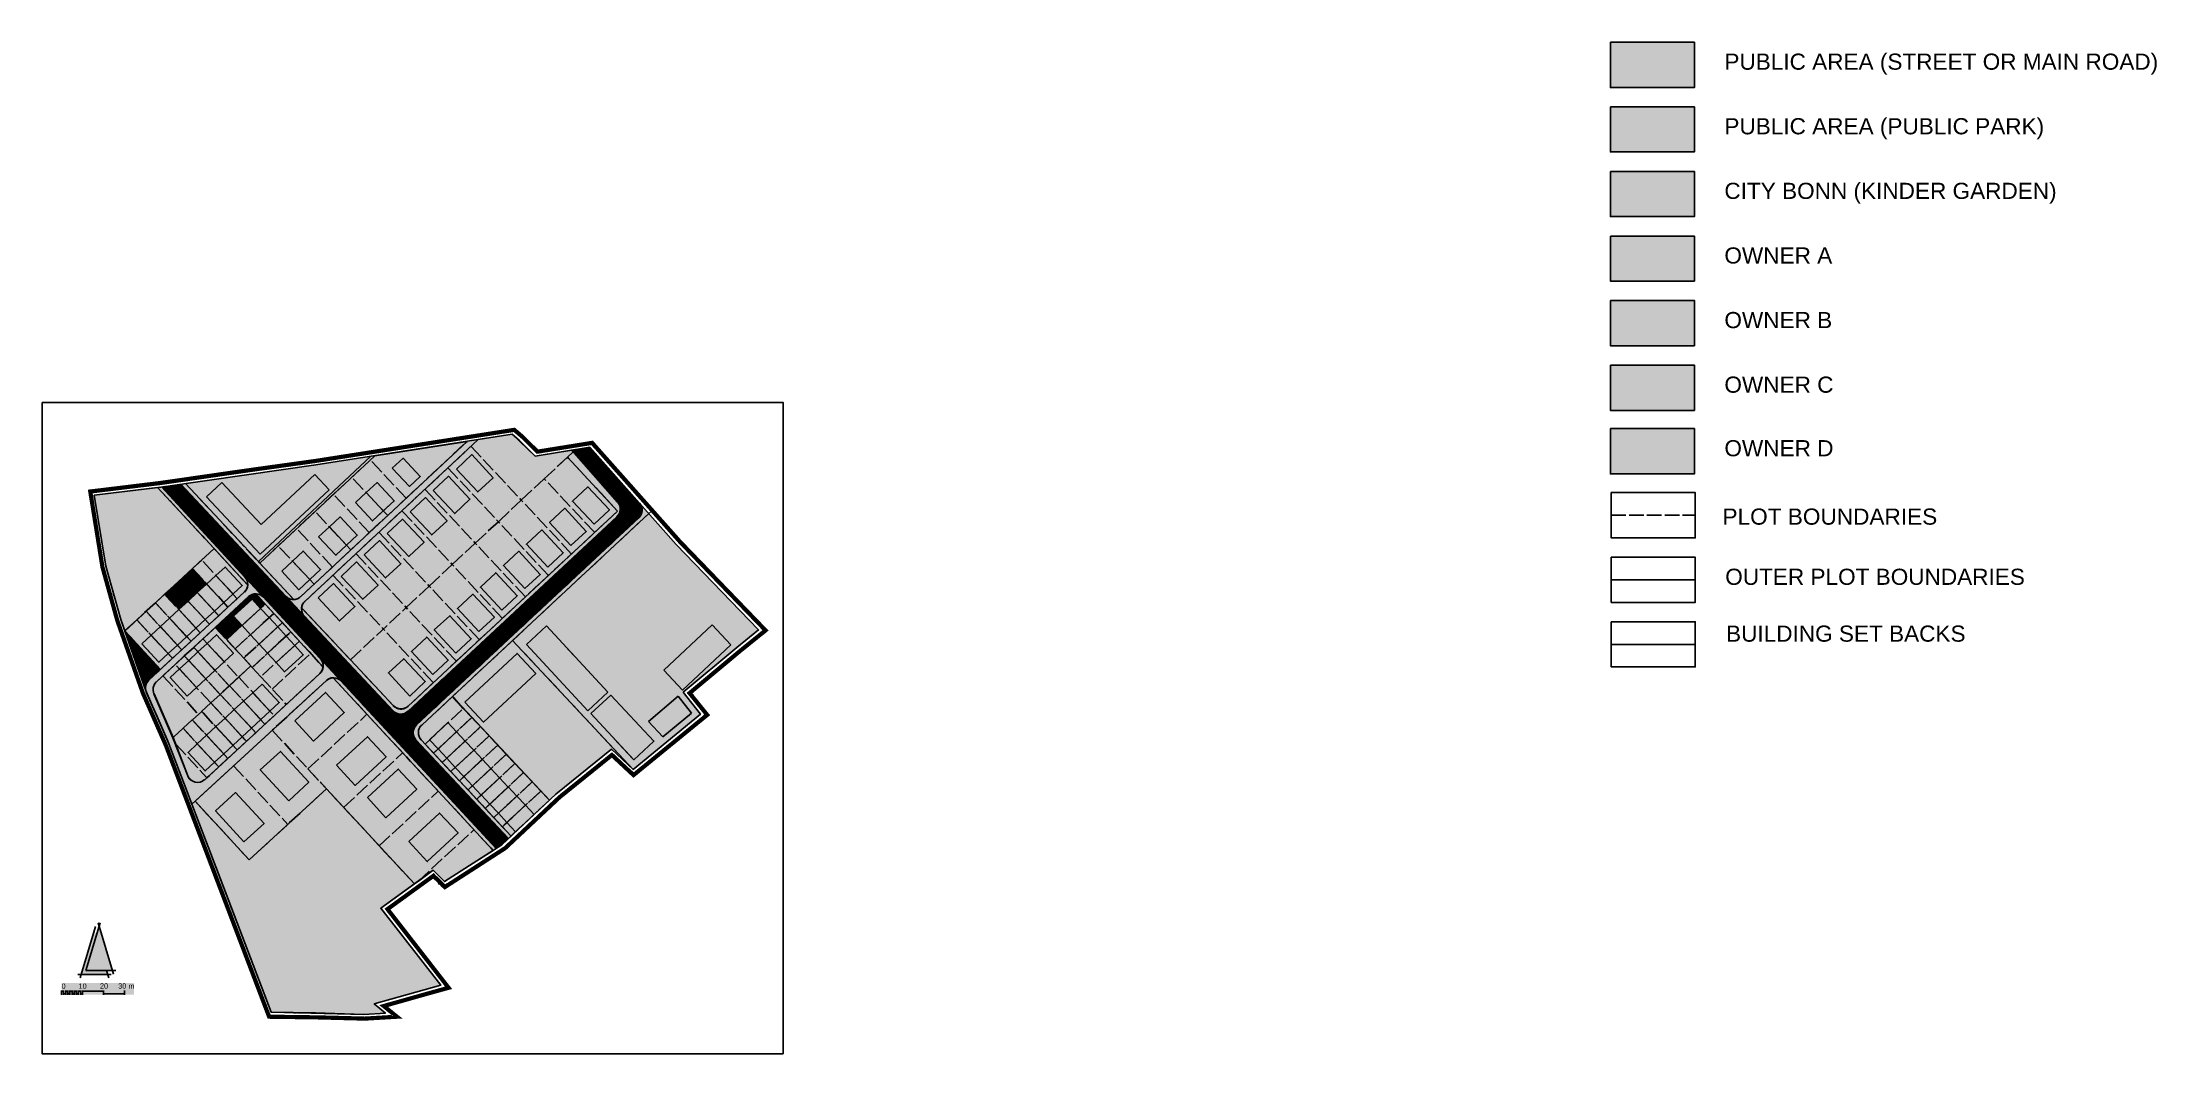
# Model space of a CAD drawing. Header units: metres. Extents: x 363418 to 727297, y 5621308 to 11243182.
# Drawn here: x 363418 to 364425, y 5621308 to 5621790 of the extents above.
import ezdxf

# ---------------------------------------------------------------- set-up
doc = ezdxf.new("R2010")
doc.units = ezdxf.units.M
doc.header["$MEASUREMENT"] = 0
doc.linetypes.add('GELTUNGSBEREICH', pattern=[8.5, 7, -1.5])
for name, color, linetype in [('COMMERCIAL PLOT', 5, 'Continuous'), ('DETACHED HOUSES', 5, 'Continuous'), ('GELTUNGSBEREICH_B', 7, 'Continuous'), ('Layout Frame', 7, 'Continuous'), ('Legend', 7, 'Continuous'), ('MAJOR ROAD', 255, 'Continuous'), ('MULTI STOREY BUILDING', 5, 'Continuous'), ('OUTER PLOT BOUNDARY', 251, 'Continuous'), ('OWNER A HATCH', 255, 'Continuous'), ('OWNER B HATCH', 255, 'Continuous'), ('OWNER C HATCH', 255, 'Continuous'), ('OWNER D HATCH', 255, 'Continuous'), ('PLOT BOUNDARIES', 80, 'GELTUNGSBEREICH'), ('PUBLIC AREA (PUBLIC PARK) HATCH', 255, 'Continuous'), ('PUBLIC AREA (STREET AND ROAD) HATCH', 255, 'Continuous'), ('RESIDENTIAL ROAD', 255, 'Continuous'), ('ROW HOUSES', 5, 'Continuous'), ('Scale Line', 7, 'Continuous'), ('SEMI-DETACHED HOUSE', 5, 'Continuous'), ('UMGR_GELTUNGSBEREICH', 7, 'Continuous'), ('WALKWAY', 255, 'Continuous')]:
    doc.layers.add(name, color=color, linetype=linetype)
doc.layers.add('Planning area', color=1, linetype='Continuous', plot=False)
doc.styles.get("Standard").update_dxf_attribs({"font": 'arial.ttf', "height": 1})
pattern_1 = [(45, (0, 0), (-0.0883883476483, 0.0883883476483), [])]

msp = doc.modelspace()

# ---------------------------------------------------------------- texts
at = {"layer": 'Legend', "linetype": 'Continuous', "width": 222.84, "attachment_point": 1}
for s, insert, char_height in [('PUBLIC AREA (STREET OR MAIN ROAD)', (364219, 5621784.8), 7.696), ('PUBLIC AREA (PUBLIC PARK)', (364219, 5621754), 7.696), ('CITY BONN (KINDER GARDEN)', (364219, 5621723.2), 7.696), ('OWNER A', (364219, 5621692.4), 7.7), ('OWNER B', (364219, 5621661.6), 7.7), ('OWNER C', (364219, 5621630.8), 7.7), ('OWNER D', (364219, 5621600.5), 7.7), ('OUTER PLOT BOUNDARIES ', (364219.4, 5621539.2), 7.696), ('BUILDING SET BACKS', (364219.8, 5621512.1), 7.696)]:
    msp.add_mtext(s, dxfattribs=dict(at, insert=insert, char_height=char_height))
at = {"layer": 'Legend', "insert": (364218.1, 5621567.9), "char_height": 7.708, "attachment_point": 1}
msp.add_mtext_dynamic_manual_height_columns('PLOT BOUNDARIES', width=866.658, gutter_width=25.7, heights=[0], dxfattribs=at)

# ---------------------------------------------------------------- blocks, each defined once
blk = doc.blocks.new('Nordpfeil')
at = {"layer": 'Scale Line', "linetype": 'Continuous'}
for color, points in [(256, [(2574420.2, 5621949.8), (2574419.3, 5621952.5), (2574413, 5621931.4), (2574425.7, 5621931.4), (2574425.1, 5621933.2), (2574415.2, 5621933.2)]), (255, [(2574421.5, 5621954.3), (2574415.2, 5621933.2), (2574427.8, 5621933.2)])]:
    blk.add_hatch(color=color, dxfattribs=at).paths.add_polyline_path(points)
at = {"layer": 'Scale Line'}
blk.add_hatch(color=255, dxfattribs=at).paths.add_polyline_path([(2574403.6, 5621927.2), (2574438.1, 5621927.2), (2574438.1, 5621921.7), (2574403.6, 5621921.7)])
at = {"layer": 'Scale Line', "linetype": 'Continuous'}
for p, q in [((2574412.5, 5621929.7), (2574419.8, 5621954.2)), ((2574415.2, 5621933.2), (2574422, 5621955.9)), ((2574428.3, 5621931.5), (2574421, 5621955.9)), ((2574413, 5621931.4), (2574411.3, 5621931.4)), ((2574413, 5621931.4), (2574425.7, 5621931.4)), ((2574415.2, 5621933.2), (2574427.8, 5621933.2)), ((2574426.2, 5621929.7), (2574425.1, 5621933.2)), ((2574425.7, 5621931.4), (2574427.3, 5621931.4)), ((2574427.8, 5621933.2), (2574429.5, 5621933.2))]:
    blk.add_line(p, q, dxfattribs=at)
at = {"layer": 'Scale Line', "color": 7}
for p, q in [((2574403.6, 5621921.7), (2574403.6, 5621923.7)), ((2574404.6, 5621921.7), (2574404.6, 5621923.7)), ((2574405.6, 5621921.7), (2574405.6, 5621923.7)), ((2574406.6, 5621921.7), (2574406.6, 5621923.7)), ((2574407.6, 5621921.7), (2574407.6, 5621923.7)), ((2574408.6, 5621921.7), (2574408.6, 5621923.7)), ((2574409.6, 5621921.7), (2574409.6, 5621923.7)), ((2574410.6, 5621921.7), (2574410.6, 5621923.7)), ((2574411.6, 5621921.7), (2574411.6, 5621923.7)), ((2574412.6, 5621921.7), (2574412.6, 5621923.7)), ((2574413.6, 5621921.7), (2574413.6, 5621923.7)), ((2574423.6, 5621921.7), (2574423.6, 5621923.7)), ((2574433.6, 5621921.7), (2574433.6, 5621923.7))]:
    blk.add_line(p, q, dxfattribs=at)
at = {"layer": 'Scale Line', "color": 7, "const_width": 0.667}
for points in [[(2574403.6, 5621923.4), (2574404.6, 5621923.4)], [(2574404.6, 5621922.1), (2574405.6, 5621922.1)], [(2574405.6, 5621923.4), (2574406.6, 5621923.4)], [(2574406.6, 5621922.1), (2574407.6, 5621922.1)], [(2574407.6, 5621923.4), (2574408.6, 5621923.4)], [(2574408.6, 5621922.1), (2574409.6, 5621922.1)], [(2574409.6, 5621923.4), (2574410.6, 5621923.4)], [(2574410.6, 5621922.1), (2574411.6, 5621922.1)], [(2574411.6, 5621923.4), (2574412.6, 5621923.4)], [(2574412.6, 5621922.1), (2574413.6, 5621922.1)], [(2574413.6, 5621923.4), (2574423.6, 5621923.4)], [(2574423.6, 5621922.1), (2574433.6, 5621922.1)]]:
    blk.add_lwpolyline(points, dxfattribs=at)
at = {"layer": 'Scale Line', "color": 7}
for s, p in [('0', (2574403.6, 5621924.5)), ('10', (2574411.7, 5621924.5)), ('20', (2574421.9, 5621924.6)), ('30 m', (2574430.6, 5621924.6))]:
    blk.add_text(s, height=2.5, dxfattribs=at).set_placement(p)

# ---------------------------------------------------------------- hatches: boundary and pattern name
at = {"layer": 'OWNER A HATCH', "true_color": 0xf27172, "transparency": 33554674}
h = msp.add_hatch(color=11, dxfattribs=at)
h.dxf.hatch_style = 1
h.paths.add_polyline_path([(363641.7, 5621505), (363613, 5621478.3), (363659.3, 5621428.8), (363662.3, 5621431.7), (363688.8, 5621453.1), (363699.1, 5621443.5)])
h.paths.add_polyline_path([(363627.8, 5621466.1), (363618.9, 5621475.6), (363643.8, 5621498.8), (363652.7, 5621489.3)], flags=16)
h.paths.add_polyline_path([(363652.7, 5621489.3), (363643.8, 5621498.8), (363618.9, 5621475.6), (363627.8, 5621466.1)], flags=16)
h.paths.add_polyline_path([(364204.7, 5621728.6), (364164.7, 5621728.6), (364164.7, 5621707.1), (364204.7, 5621707.1)])
at = {"layer": 'OWNER A HATCH', "true_color": 0xddb3d4, "transparency": 33554674}
h = msp.add_hatch(color=254, dxfattribs=at)
h.dxf.hatch_style = 1
h.paths.add_polyline_path([(363503.1, 5621580.3), (363495.8, 5621573.5), (363521.4, 5621546.1), (363554.3, 5621576.8), (363547.4, 5621584.1), (363521.9, 5621560.2)], flags=0)
h.paths.add_polyline_path([(363574.2, 5621592.8), (363548, 5621588.7), (363515, 5621584), (363485.8, 5621579.8), (363520.6, 5621542.6)])
h.paths.add_polyline_path([(363521.9, 5621560.2), (363547.4, 5621584.1), (363554.3, 5621576.8), (363521.4, 5621546.1), (363495.8, 5621573.5), (363503.1, 5621580.3)], flags=16)
h.paths.add_polyline_path([(364204.7, 5621697.8), (364164.7, 5621697.8), (364164.7, 5621676.3), (364204.7, 5621676.3)])
h = msp.add_hatch(color=254, dxfattribs=at)
h.dxf.hatch_style = 1
h.paths.add_polyline_path([(363503.1, 5621580.3), (363495.8, 5621573.5), (363521.4, 5621546.1), (363554.3, 5621576.8), (363547.4, 5621584.1), (363521.9, 5621560.2)])
at = {"layer": 'OWNER B HATCH', "true_color": 0xf7abae, "transparency": 33554674}
h = msp.add_hatch(color=241, dxfattribs=at)
h.dxf.hatch_style = 1
h.paths.add_polyline_path([(363536.9, 5621542.8), (363531.7, 5621538), (363539.9, 5621529.2), (363545.1, 5621534)])
h.paths.add_polyline_path([(364204.7, 5621667.1), (364164.7, 5621667.1), (364164.7, 5621645.5), (364204.7, 5621645.5)])
h = msp.add_hatch(color=241, dxfattribs=at)
h.dxf.hatch_style = 1
h.paths.add_polyline_path([(363554.4, 5621559.2), (363547.6, 5621566.5), (363538.8, 5621558.3), (363555.9, 5621540), (363564.6, 5621548.2), (363562.6, 5621550.4), (363557.5, 5621545.6), (363549.3, 5621554.4)])
h.paths.add_polyline_path([(363538.8, 5621558.3), (363530, 5621550.1), (363536.9, 5621542.8), (363542, 5621547.6), (363550.2, 5621538.8), (363545.1, 5621534), (363547.1, 5621531.8), (363555.9, 5621540)])
h.paths.add_polyline_path([(363556.4, 5621574.7), (363547.6, 5621566.5), (363554.4, 5621559.2), (363559.5, 5621563.9), (363567.7, 5621555.2), (363562.6, 5621550.4), (363564.6, 5621548.2), (363573.4, 5621556.4)])
h.paths.add_polyline_path([(363565.1, 5621582.8), (363556.4, 5621574.7), (363573.4, 5621556.4), (363582.2, 5621564.6), (363580.1, 5621566.8), (363575, 5621562), (363566.8, 5621570.8), (363571.9, 5621575.5)])
h.paths.add_polyline_path([(363573.9, 5621591), (363565.1, 5621582.8), (363571.9, 5621575.5), (363577.1, 5621580.3), (363585.3, 5621571.5), (363580.1, 5621566.8), (363582.2, 5621564.6), (363591, 5621572.8)])
h.paths.add_polyline_path([(363620, 5621599.9), (363576, 5621593), (363573.9, 5621591), (363591, 5621572.8)])
h.paths.add_polyline_path([(363589.5, 5621591.9), (363597.7, 5621583.1), (363592.6, 5621578.4), (363584.4, 5621587.1)], flags=16)
h = msp.add_hatch(color=241, dxfattribs=at)
h.dxf.hatch_style = 1
h.paths.add_polyline_path([(363542, 5621547.6), (363536.9, 5621542.8), (363545.1, 5621534), (363550.2, 5621538.8)])
h.paths.add_polyline_path([(363554.4, 5621559.2), (363549.3, 5621554.4), (363557.5, 5621545.6), (363562.6, 5621550.4)])
h.paths.add_polyline_path([(363559.5, 5621563.9), (363554.4, 5621559.2), (363562.6, 5621550.4), (363567.7, 5621555.2)])
h.paths.add_polyline_path([(363571.9, 5621575.5), (363566.8, 5621570.8), (363575, 5621562), (363580.1, 5621566.8)])
h.paths.add_polyline_path([(363577.1, 5621580.3), (363571.9, 5621575.5), (363580.1, 5621566.8), (363585.3, 5621571.5)])
h.paths.add_polyline_path([(363589.5, 5621591.9), (363584.4, 5621587.1), (363592.6, 5621578.4), (363597.7, 5621583.1)])
h = msp.add_hatch(color=241, dxfattribs=at)
h.dxf.hatch_style = 1
h.paths.add_polyline_path([(363499.5, 5621548.8), (363472.6, 5621577.9), (363442.4, 5621574.2), (363447.9, 5621540.4), (363455, 5621515), (363456.9, 5621509.5), (363475.9, 5621527.1), (363475.9, 5621527.1), (363480.3, 5621531.1)])
h = msp.add_hatch(color=241, dxfattribs=at)
h.dxf.hatch_style = 1
h.paths.add_polyline_path([(363536.9, 5621542.8), (363530, 5621550.1), (363521.2, 5621541.9), (363537.5, 5621524.5, 0.183449), (363540.7, 5621525.8), (363547.1, 5621531.8), (363545.1, 5621534), (363539.9, 5621529.2), (363531.7, 5621538)])
h = msp.add_hatch(dxfattribs=at)
h.set_pattern_fill('ANSI31', color=241)
h.set_pattern_definition(pattern_1)
h.paths.add_polyline_path([(363457, 5621509.6), (363456.9, 5621509.5), (363467, 5621481, -0.291004), (363468.4, 5621486.1), (363473.9, 5621491.2)])
at = {"layer": 'OWNER C HATCH', "true_color": 0xfecc66, "transparency": 33554674}
h = msp.add_hatch(color=31, dxfattribs=at)
h.dxf.hatch_style = 1
h.paths.add_polyline_path([(364204.7, 5621636.3), (364164.7, 5621636.3), (364164.7, 5621614.7), (364204.7, 5621614.7)])
h.paths.add_polyline_path([(363618.2, 5621472.6), (363613, 5621478.3), (363598.4, 5621464.6, 0.414888), (363598.1, 5621457.6), (363600, 5621455.6)])
h.paths.add_polyline_path([(363622.3, 5621468.3), (363620.3, 5621470.4), (363618.2, 5621472.6), (363610.9, 5621465.8), (363615, 5621461.4)])
h.paths.add_polyline_path([(363626.4, 5621463.9), (363622.3, 5621468.3), (363615, 5621461.4), (363615, 5621461.4), (363619.1, 5621457)])
h.paths.add_polyline_path([(363628.5, 5621461.7), (363626.4, 5621463.9), (363619.1, 5621457), (363619.1, 5621457), (363623.2, 5621452.7), (363623.2, 5621452.7), (363630.5, 5621459.5)])
h.paths.add_polyline_path([(363634.6, 5621455.1), (363632.7, 5621457.2), (363630.5, 5621459.5), (363630.5, 5621459.5), (363632.6, 5621457.3), (363630.5, 5621459.5), (363630.5, 5621459.5), (363632.7, 5621457.2), (363632.6, 5621457.3), (363630.5, 5621459.5), (363623.2, 5621452.7), (363627.3, 5621448.3)])
h.paths.add_polyline_path([(363638.7, 5621450.7), (363635.1, 5621454.6), (363634.6, 5621455.1), (363627.3, 5621448.3), (363631.4, 5621443.9)])
h.paths.add_polyline_path([(363642.8, 5621446.3), (363642.4, 5621446.9), (363638.7, 5621450.7), (363631.4, 5621443.9), (363635.5, 5621439.5)])
h.paths.add_polyline_path([(363646.9, 5621442), (363642.8, 5621446.3), (363635.5, 5621439.5), (363639.6, 5621435.1)])
h.paths.add_polyline_path([(363651, 5621437.6), (363649.6, 5621439.1), (363646.9, 5621442), (363639.6, 5621435.2), (363643.7, 5621430.8)])
h.paths.add_polyline_path([(363655.1, 5621433.2), (363651, 5621437.6), (363643.7, 5621430.8), (363647.8, 5621426.4)])
h.paths.add_polyline_path([(363655.1, 5621433.2), (363647.8, 5621426.4), (363647.8, 5621426.4), (363651.9, 5621422), (363659.2, 5621428.8)])
h.paths.add_polyline_path([(363639, 5621418.2), (363636.9, 5621416.2), (363636.9, 5621416.1), (363641, 5621411.8), (363643.1, 5621413.8)])
h.paths.add_polyline_path([(363634.9, 5621422.6), (363634.9, 5621422.6), (363632.8, 5621420.6), (363634.8, 5621418.3), (363636.9, 5621416.2), (363639, 5621418.2)])
h.paths.add_polyline_path([(363630.8, 5621427), (363630.8, 5621427), (363628.7, 5621424.9), (363628.7, 5621424.9), (363632.8, 5621420.6), (363634.9, 5621422.6)])
h.paths.add_polyline_path([(363626.7, 5621431.4), (363626.7, 5621431.3), (363624.6, 5621429.3), (363626.6, 5621427.1), (363628.7, 5621424.9), (363630.8, 5621427)])
h.paths.add_polyline_path([(363622.6, 5621435.7), (363622.6, 5621435.7), (363620.5, 5621433.7), (363622.5, 5621431.5), (363624.6, 5621429.3), (363626.7, 5621431.3)])
h.paths.add_polyline_path([(363618.5, 5621440.1), (363618.5, 5621440.1), (363616.4, 5621438.1), (363616.4, 5621438.1), (363620.5, 5621433.7), (363622.6, 5621435.7)])
h.paths.add_polyline_path([(363614.4, 5621444.5), (363614.4, 5621444.5), (363612.3, 5621442.5), (363614.3, 5621440.2), (363616.4, 5621438.1), (363618.5, 5621440.1)])
h.paths.add_polyline_path([(363610.3, 5621448.9), (363608.2, 5621446.8), (363610.2, 5621444.6), (363612.3, 5621442.5), (363614.4, 5621444.5)])
h.paths.add_polyline_path([(363606.2, 5621453.3), (363604.1, 5621451.2), (363608.2, 5621446.8), (363610.3, 5621448.9)])
h.paths.add_polyline_path([(363602.1, 5621457.6), (363600, 5621455.6), (363602, 5621453.4), (363604.1, 5621451.2), (363606.2, 5621453.3)])
h.paths.add_polyline_path([(363615, 5621461.4), (363610.9, 5621465.8), (363602.1, 5621457.6), (363606.2, 5621453.3)])
h.paths.add_polyline_path([(363619.1, 5621457), (363615, 5621461.4), (363606.2, 5621453.3), (363610.3, 5621448.9)])
h.paths.add_polyline_path([(363623.2, 5621452.7), (363619.1, 5621457), (363610.3, 5621448.9), (363614.4, 5621444.5)])
h.paths.add_polyline_path([(363627.3, 5621448.3), (363623.2, 5621452.7), (363614.4, 5621444.5), (363618.5, 5621440.1)])
h.paths.add_polyline_path([(363631.4, 5621443.9), (363627.3, 5621448.3), (363618.5, 5621440.1), (363622.6, 5621435.7)])
h.paths.add_polyline_path([(363635.5, 5621439.5), (363631.4, 5621443.9), (363622.6, 5621435.7), (363626.7, 5621431.3)])
h.paths.add_polyline_path([(363639.6, 5621435.1), (363635.5, 5621439.5), (363626.7, 5621431.4), (363630.8, 5621427)])
h.paths.add_polyline_path([(363643.7, 5621430.8), (363639.6, 5621435.2), (363630.8, 5621427), (363634.9, 5621422.6)])
h.paths.add_polyline_path([(363647.8, 5621426.4), (363643.7, 5621430.8), (363634.9, 5621422.6), (363639, 5621418.2)])
h.paths.add_polyline_path([(363651.9, 5621422), (363647.8, 5621426.4), (363639, 5621418.2), (363643.1, 5621413.8)])
h = msp.add_hatch(color=31, dxfattribs=at)
h.dxf.hatch_style = 1
h.paths.add_polyline_path([(363499.5, 5621548.8), (363493.6, 5621543.3), (363500.3, 5621536), (363504.8, 5621540), (363512.9, 5621531.2), (363508.5, 5621527.2), (363510.5, 5621525), (363513.9, 5621528.1, 0.188903), (363515.5, 5621531.4)])
h.paths.add_polyline_path([(363510.5, 5621525), (363508.5, 5621527.2), (363504.1, 5621523.1), (363506.1, 5621520.9)])
h.paths.add_polyline_path([(363506.1, 5621520.9), (363504.1, 5621523.1), (363499.7, 5621519), (363501.7, 5621516.8)])
h.paths.add_polyline_path([(363499.7, 5621519), (363495.2, 5621515), (363497.3, 5621512.8), (363501.7, 5621516.8)])
h.paths.add_polyline_path([(363497.3, 5621512.8), (363495.2, 5621515), (363490.8, 5621510.9), (363492.9, 5621508.7)])
h.paths.add_polyline_path([(363492.9, 5621508.7), (363490.8, 5621510.9), (363486.4, 5621506.8), (363488.5, 5621504.6)])
h.paths.add_polyline_path([(363488.5, 5621504.6), (363486.4, 5621506.8), (363482, 5621502.8), (363484, 5621500.5)])
h.paths.add_polyline_path([(363484, 5621500.5), (363482, 5621502.8), (363477.6, 5621498.7), (363479.6, 5621496.5)])
h.paths.add_polyline_path([(363479.6, 5621496.5), (363477.6, 5621498.7), (363473.2, 5621494.6), (363465.1, 5621503.4), (363469.5, 5621507.5), (363462.7, 5621514.8), (363458.3, 5621510.8), (363457, 5621509.6), (363473.9, 5621491.2)])
h.paths.add_polyline_path([(363467.1, 5621518.9), (363462.7, 5621514.8), (363469.5, 5621507.5), (363473.9, 5621511.6)])
h.paths.add_polyline_path([(363493.6, 5621543.3), (363489.2, 5621539.3), (363495.9, 5621531.9), (363500.3, 5621536)])
h.paths.add_polyline_path([(363471.5, 5621523), (363467.1, 5621518.9), (363473.9, 5621511.6), (363478.3, 5621515.6)])
h.paths.add_polyline_path([(363475.9, 5621527), (363471.5, 5621523), (363478.3, 5621515.6), (363482.7, 5621519.7)])
h.paths.add_polyline_path([(363489.2, 5621539.3), (363484.8, 5621535.2), (363491.5, 5621527.8), (363495.9, 5621531.9)])
h = msp.add_hatch(color=31, dxfattribs=at)
h.dxf.hatch_style = 1
h.paths.add_polyline_path([(363469.5, 5621507.5), (363465.1, 5621503.4), (363473.2, 5621494.6), (363477.6, 5621498.7)])
h.paths.add_polyline_path([(363473.9, 5621511.6), (363469.5, 5621507.5), (363477.6, 5621498.7), (363482, 5621502.8)])
h.paths.add_polyline_path([(363478.3, 5621515.6), (363473.9, 5621511.6), (363482, 5621502.8), (363486.4, 5621506.8)])
h.paths.add_polyline_path([(363482.7, 5621519.7), (363478.3, 5621515.6), (363486.4, 5621506.8), (363490.8, 5621510.9)])
h.paths.add_polyline_path([(363487.1, 5621523.8), (363482.7, 5621519.7), (363490.8, 5621510.9), (363495.2, 5621515)])
h.paths.add_polyline_path([(363491.5, 5621527.8), (363487.1, 5621523.8), (363495.2, 5621515), (363499.7, 5621519)])
h.paths.add_polyline_path([(363495.9, 5621531.9), (363491.5, 5621527.8), (363499.7, 5621519), (363504.1, 5621523.1)])
h.paths.add_polyline_path([(363500.3, 5621536), (363495.9, 5621531.9), (363504.1, 5621523.1), (363508.5, 5621527.2)])
h.paths.add_polyline_path([(363504.8, 5621540), (363500.3, 5621536), (363508.5, 5621527.2), (363512.9, 5621531.2)])
h.paths.add_polyline_path([(363521.6, 5621520.3), (363517.6, 5621524.7), (363508.7, 5621516.6), (363512.8, 5621512.2)])
h.paths.add_polyline_path([(363525.7, 5621515.9), (363516.9, 5621507.7), (363520.9, 5621503.3), (363529.8, 5621511.5)])
h.paths.add_polyline_path([(363525.7, 5621515.9), (363521.6, 5621520.3), (363512.8, 5621512.2), (363516.9, 5621507.7)])
h.paths.add_polyline_path([(363533.8, 5621507), (363529.8, 5621511.5), (363520.9, 5621503.3), (363525, 5621498.9)])
h.paths.add_polyline_path([(363537.9, 5621502.6), (363533.8, 5621507), (363525, 5621498.9), (363529.1, 5621494.5)])
h.paths.add_polyline_path([(363542, 5621498.2), (363537.9, 5621502.6), (363529.1, 5621494.5), (363533.1, 5621490.1)])
h.paths.add_polyline_path([(363500.6, 5621507.7), (363496.2, 5621503.6), (363504.3, 5621494.8), (363508.7, 5621498.9)])
h.paths.add_polyline_path([(363496.2, 5621503.6), (363491.8, 5621499.5), (363499.9, 5621490.7), (363504.3, 5621494.8)])
h.paths.add_polyline_path([(363491.8, 5621499.5), (363487.4, 5621495.5), (363495.5, 5621486.7), (363499.9, 5621490.7)])
h.paths.add_polyline_path([(363487.4, 5621495.5), (363483, 5621491.4), (363491.1, 5621482.6), (363495.5, 5621486.7)])
h.paths.add_polyline_path([(363483, 5621491.4), (363478.6, 5621487.3), (363486.7, 5621478.5), (363491.1, 5621482.6)])
h.paths.add_polyline_path([(363522.4, 5621484.2), (363518, 5621480.1), (363526.1, 5621471.3), (363530.5, 5621475.4)])
h.paths.add_polyline_path([(363518, 5621480.1), (363513.5, 5621476.1), (363521.7, 5621467.3), (363526.1, 5621471.3)])
h.paths.add_polyline_path([(363513.5, 5621476.1), (363509.1, 5621472), (363517.3, 5621463.2), (363521.7, 5621467.3)])
h.paths.add_polyline_path([(363509.1, 5621472), (363504.7, 5621467.9), (363512.9, 5621459.1), (363517.3, 5621463.2)])
h.paths.add_polyline_path([(363504.7, 5621467.9), (363500.3, 5621463.9), (363508.5, 5621455), (363512.9, 5621459.1)])
h.paths.add_polyline_path([(363500.3, 5621463.9), (363495.9, 5621459.8), (363504.1, 5621451), (363508.5, 5621455)])
h.paths.add_polyline_path([(363495.9, 5621459.8), (363491.5, 5621455.7), (363499.7, 5621446.9), (363504.1, 5621451)])
h.paths.add_polyline_path([(363491.5, 5621455.7), (363487.1, 5621451.6), (363495.2, 5621442.8), (363499.7, 5621446.9)])
h = msp.add_hatch(color=31, dxfattribs=at)
h.dxf.hatch_style = 1
h.paths.add_polyline_path([(363489.2, 5621539.3), (363484.8, 5621535.2), (363491.5, 5621527.8), (363495.9, 5621531.9)])
h = msp.add_hatch(color=31, dxfattribs=at)
h.dxf.hatch_style = 1
h.paths.add_polyline_path([(363480.3, 5621531.1), (363475.9, 5621527.1), (363482.7, 5621519.7), (363487.1, 5621523.8)])
h = msp.add_hatch(color=31, dxfattribs=at)
h.dxf.hatch_style = 1
h.paths.add_polyline_path([(363484.8, 5621535.2), (363480.3, 5621531.1), (363487.1, 5621523.8), (363491.5, 5621527.8)])
h = msp.add_hatch(dxfattribs=at)
h.set_pattern_fill('ANSI31', color=31)
h.set_pattern_definition(pattern_1)
h.paths.add_polyline_path([(363508.7, 5621516.6), (363517.6, 5621524.7), (363521.6, 5621520.3), (363523.8, 5621522.3), (363519.3, 5621527.2, 0.195668), (363515.6, 5621525.5), (363500.1, 5621511.2), (363505.5, 5621505.4), (363512.8, 5621512.2)])
h = msp.add_hatch(color=31, dxfattribs=at)
h.dxf.hatch_style = 1
h.paths.add_polyline_path([(363475.1, 5621488.2), (363480.9, 5621493.6), (363485.3, 5621497.7), (363489.8, 5621501.8), (363494.2, 5621505.8), (363496.2, 5621503.6), (363500.6, 5621507.7), (363508.7, 5621498.9), (363504.3, 5621494.8), (363511.1, 5621487.5), (363517, 5621492.9), (363513.6, 5621496.6), (363509.5, 5621501), (363527.9, 5621517.9), (363532, 5621513.5), (363536, 5621509.1), (363517.6, 5621492.1), (363517, 5621492.9), (363511.2, 5621487.5), (363528.1, 5621469.1), (363523.7, 5621465.1), (363519.3, 5621461), (363514.9, 5621456.9), (363512.9, 5621459.1), (363508.5, 5621455), (363504.1, 5621451), (363506.1, 5621448.8), (363501.7, 5621444.7), (363484.7, 5621463.1), (363480.3, 5621459), (363479.9, 5621458.6), (363470.9, 5621479.6, -0.313717), (363472, 5621485.2)])
h.paths.add_polyline_path([(363478.6, 5621487.3), (363483, 5621491.4), (363487.4, 5621495.5), (363485.3, 5621497.7), (363489.8, 5621501.7), (363506.7, 5621483.4), (363503.7, 5621480.6), (363502.3, 5621479.3), (363495.5, 5621486.7), (363491.1, 5621482.6), (363486.7, 5621478.5)], flags=16)
h.paths.add_polyline_path([(363487.4, 5621495.5), (363491.8, 5621499.5), (363499.9, 5621490.7), (363495.5, 5621486.7)], flags=0)
h.paths.add_polyline_path([(363509.1, 5621472), (363513.5, 5621476.1), (363521.7, 5621467.3), (363517.3, 5621463.2)], flags=16)
h = msp.add_hatch(color=31, dxfattribs=at)
h.dxf.hatch_style = 1
h.paths.add_polyline_path([(363516.9, 5621507.7), (363512.8, 5621512.2), (363505.5, 5621505.4), (363509.5, 5621501)])
h.paths.add_polyline_path([(363520.9, 5621503.3), (363516.9, 5621507.7), (363509.5, 5621501), (363513.6, 5621496.6)])
h.paths.add_polyline_path([(363525, 5621498.9), (363520.9, 5621503.3), (363513.6, 5621496.6), (363517, 5621492.9), (363517, 5621492.9), (363517.6, 5621492.1)])
h.paths.add_polyline_path([(363529.1, 5621494.5), (363525, 5621498.9), (363517.6, 5621492.1), (363521.7, 5621487.7)])
h.paths.add_polyline_path([(363545.5, 5621498.8), (363540.1, 5621504.7), (363537.9, 5621502.6), (363542, 5621498.2), (363533.1, 5621490.1), (363529.1, 5621494.5), (363521.7, 5621487.7), (363527.1, 5621481.8)])
h.paths.add_polyline_path([(363549.9, 5621489.2, 0.178715), (363551.5, 5621492.3), (363545.5, 5621498.8), (363527.1, 5621481.8), (363533.9, 5621474.5)])
h.paths.add_polyline_path([(363536, 5621509.1), (363533.8, 5621507), (363537.9, 5621502.6), (363540.1, 5621504.7)])
h.paths.add_polyline_path([(363532, 5621513.5), (363529.8, 5621511.5), (363533.8, 5621507), (363536, 5621509.1)])
h.paths.add_polyline_path([(363527.9, 5621517.9), (363525.7, 5621515.9), (363529.8, 5621511.5), (363532, 5621513.5)])
h.paths.add_polyline_path([(363523.8, 5621522.3), (363521.6, 5621520.3), (363525.7, 5621515.9), (363527.9, 5621517.9)])
h = msp.add_hatch(color=31, dxfattribs=at)
h.dxf.hatch_style = 1
h.paths.add_polyline_path([(363483, 5621491.4), (363481, 5621493.6), (363475.1, 5621488.1), (363492.1, 5621469.8), (363493.6, 5621471.2), (363493.5, 5621471.2), (363497.9, 5621475.2), (363491.1, 5621482.6), (363486.7, 5621478.5), (363478.6, 5621487.3)])
h.paths.add_polyline_path([(363487.4, 5621495.5), (363485.4, 5621497.6), (363481, 5621493.6), (363483, 5621491.4)])
h.paths.add_polyline_path([(363491.8, 5621499.5), (363489.8, 5621501.7), (363485.4, 5621497.6), (363487.4, 5621495.5)])
h.paths.add_polyline_path([(363496.2, 5621503.6), (363494.2, 5621505.8), (363489.8, 5621501.7), (363491.8, 5621499.5)])
h.paths.add_polyline_path([(363500.6, 5621507.7), (363508.7, 5621498.9), (363504.3, 5621494.8), (363511.1, 5621487.5), (363511.1, 5621487.5), (363517, 5621492.9), (363513.6, 5621496.6), (363509.5, 5621501), (363505.5, 5621505.4), (363505.5, 5621505.4), (363500.1, 5621511.2), (363494.2, 5621505.8), (363496.2, 5621503.6)])
h.paths.add_polyline_path([(363504.3, 5621494.8), (363499.9, 5621490.7), (363506.7, 5621483.4), (363511.1, 5621487.5)])
h.paths.add_polyline_path([(363499.9, 5621490.7), (363495.5, 5621486.7), (363502.3, 5621479.3), (363506.7, 5621483.4)])
h.paths.add_polyline_path([(363495.5, 5621486.7), (363491.1, 5621482.6), (363497.9, 5621475.2), (363502.3, 5621479.3)])
h = msp.add_hatch(color=31, dxfattribs=at)
h.dxf.hatch_style = 1
h.paths.add_polyline_path([(363521.7, 5621487.7), (363517.6, 5621492.1), (363517, 5621492.9), (363511.2, 5621487.5), (363518, 5621480.1), (363522.4, 5621484.2), (363530.5, 5621475.4), (363526.1, 5621471.3), (363528.1, 5621469.1), (363533, 5621473.6), (363533.9, 5621474.5)])
h.paths.add_polyline_path([(363511.2, 5621487.5), (363511.1, 5621487.4), (363511.1, 5621487.5), (363506.8, 5621483.4), (363513.5, 5621476.1), (363518, 5621480.1)])
h.paths.add_polyline_path([(363506.8, 5621483.4), (363502.4, 5621479.3), (363509.1, 5621472), (363513.5, 5621476.1)])
h.paths.add_polyline_path([(363502.4, 5621479.3), (363497.9, 5621475.3), (363504.7, 5621467.9), (363509.1, 5621472)])
h.paths.add_polyline_path([(363497.9, 5621475.3), (363493.5, 5621471.2), (363500.3, 5621463.9), (363504.7, 5621467.9)])
h.paths.add_polyline_path([(363493.6, 5621471.2), (363489.2, 5621467.1), (363495.9, 5621459.8), (363500.3, 5621463.9)])
h.paths.add_polyline_path([(363489.2, 5621467.1), (363489.1, 5621467.1), (363484.7, 5621463.1), (363491.5, 5621455.7), (363495.9, 5621459.8)])
h.paths.add_polyline_path([(363484.7, 5621463.1), (363480.3, 5621459), (363480, 5621458.7), (363486.9, 5621440.5, 0.529974), (363495, 5621438.6), (363501.7, 5621444.7), (363499.7, 5621446.9), (363495.2, 5621442.8), (363487.1, 5621451.6), (363491.5, 5621455.7)])
h.paths.add_polyline_path([(363506.1, 5621448.8), (363504.1, 5621451), (363499.7, 5621446.9), (363501.7, 5621444.7)])
h.paths.add_polyline_path([(363510.5, 5621452.9), (363508.5, 5621455), (363504.1, 5621451), (363506.1, 5621448.8)])
h.paths.add_polyline_path([(363514.9, 5621456.9), (363512.9, 5621459.1), (363508.5, 5621455), (363510.5, 5621452.9)])
h.paths.add_polyline_path([(363519.3, 5621461), (363517.3, 5621463.2), (363512.9, 5621459.1), (363514.9, 5621456.9)])
h.paths.add_polyline_path([(363523.7, 5621465.1), (363521.7, 5621467.3), (363517.3, 5621463.2), (363519.3, 5621461)])
h.paths.add_polyline_path([(363528.1, 5621469.1), (363526.1, 5621471.3), (363521.7, 5621467.3), (363523.7, 5621465.1)])
at = {"layer": 'OWNER D HATCH', "true_color": 0x939598, "transparency": 33554674}
h = msp.add_hatch(color=252, dxfattribs=at)
h.dxf.hatch_style = 1
h.paths.add_polyline_path([(363509.7, 5621432.5), (363500.2, 5621423.7), (363513.7, 5621409), (363523.3, 5621417.8)])
h.paths.add_polyline_path([(363544.6, 5621437.4), (363531.1, 5621452.1), (363521.5, 5621443.3), (363535.1, 5621428.6)])
h.paths.add_polyline_path([(363581.4, 5621449.5), (363572.5, 5621459.1), (363557.8, 5621445.5), (363566.7, 5621435.9)])
h.paths.add_polyline_path([(363596, 5621434.1), (363587.2, 5621443.7), (363572.5, 5621430.1), (363581.3, 5621420.5)])
h.paths.add_polyline_path([(363606.9, 5621422.7), (363592.2, 5621409.2), (363601, 5621399.6), (363615.7, 5621413.2)])
h.paths.add_polyline_path([(364204.7, 5621606), (364164.7, 5621606), (364164.7, 5621584.4), (364204.7, 5621584.4)])
h = msp.add_hatch(color=252, dxfattribs=at)
h.dxf.hatch_style = 1
h.paths.add_polyline_path([(363556.1, 5621536.1), (363542.8, 5621523.7, 0.17906), (363541.2, 5621520.6), (363564.4, 5621495.8), (363580.1, 5621510.5)])
h.paths.add_polyline_path([(363559.3, 5621514.3), (363549.1, 5621525.3), (363556.4, 5621532.1), (363566.6, 5621521.2)], flags=16)
h.paths.add_polyline_path([(363567.1, 5621546.3), (363556.1, 5621536.1), (363580.1, 5621510.5), (363591, 5621520.7)])
h.paths.add_polyline_path([(363570.3, 5621524.6), (363560, 5621535.5), (363567.3, 5621542.4), (363577.6, 5621531.4)], flags=16)
h.paths.add_polyline_path([(363602, 5621530.9), (363578, 5621556.6), (363567.1, 5621546.3), (363591, 5621520.7)])
h.paths.add_polyline_path([(363581.2, 5621534.8), (363571, 5621545.8), (363578.3, 5621552.6), (363588.5, 5621541.6)], flags=16)
h.paths.add_polyline_path([(363612.9, 5621541.2), (363589, 5621566.8), (363578, 5621556.6), (363602, 5621530.9)])
h.paths.add_polyline_path([(363592.2, 5621545.1), (363582, 5621556), (363589.3, 5621562.8), (363599.5, 5621551.9)], flags=16)
h.paths.add_polyline_path([(363623.9, 5621551.4), (363599.9, 5621577.1), (363589, 5621566.8), (363612.9, 5621541.2)])
h.paths.add_polyline_path([(363603.2, 5621555.3), (363592.9, 5621566.3), (363600.2, 5621573.1), (363610.5, 5621562.1)], flags=16)
h.paths.add_polyline_path([(363634.9, 5621561.6), (363610.9, 5621587.3), (363599.9, 5621577.1), (363623.9, 5621551.4)])
h.paths.add_polyline_path([(363614.1, 5621565.5), (363603.9, 5621576.5), (363611.2, 5621583.3), (363621.4, 5621572.4)], flags=16)
h.paths.add_polyline_path([(363645.8, 5621571.9), (363621.9, 5621597.5), (363610.9, 5621587.3), (363634.9, 5621561.6)])
h.paths.add_polyline_path([(363625.1, 5621575.8), (363614.9, 5621586.7), (363622.2, 5621593.6), (363632.4, 5621582.6)], flags=16)
h.paths.add_polyline_path([(363656.8, 5621582.1), (363667.8, 5621592.4), (363670.6, 5621595), (363669.9, 5621595.7), (363652.5, 5621592.9), (363641.5, 5621603.3), (363625.3, 5621600.8), (363621.9, 5621597.5), (363645.8, 5621571.9)])
h.paths.add_polyline_path([(363656.8, 5621582.1), (363645.8, 5621571.9), (363669.8, 5621546.2), (363680.8, 5621556.5)])
h.paths.add_polyline_path([(363666.6, 5621568), (363676.8, 5621557), (363669.5, 5621550.2), (363659.3, 5621561.2)], flags=0)
h.paths.add_polyline_path([(363667.8, 5621592.4), (363656.8, 5621582.1), (363680.8, 5621556.5), (363691.7, 5621566.7)])
h.paths.add_polyline_path([(363677.5, 5621578.2), (363687.8, 5621567.3), (363680.5, 5621560.4), (363670.2, 5621571.4)], flags=0)
h.paths.add_polyline_path([(363645.8, 5621571.9), (363634.9, 5621561.6), (363658.8, 5621536), (363669.8, 5621546.2)])
h.paths.add_polyline_path([(363655.6, 5621557.7), (363665.8, 5621546.8), (363658.5, 5621540), (363648.3, 5621550.9)], flags=16)
h.paths.add_polyline_path([(363634.9, 5621561.6), (363623.9, 5621551.4), (363647.8, 5621525.8), (363658.8, 5621536)])
h.paths.add_polyline_path([(363644.6, 5621547.5), (363654.9, 5621536.5), (363647.6, 5621529.7), (363637.3, 5621540.7)], flags=16)
h.paths.add_polyline_path([(363623.9, 5621551.4), (363612.9, 5621541.2), (363636.9, 5621515.5), (363647.8, 5621525.8)])
h.paths.add_polyline_path([(363633.7, 5621537.3), (363643.9, 5621526.3), (363636.6, 5621519.5), (363626.4, 5621530.4)], flags=16)
h.paths.add_polyline_path([(363612.9, 5621541.2), (363602, 5621530.9), (363625.9, 5621505.3), (363636.9, 5621515.5)])
h.paths.add_polyline_path([(363622.7, 5621527), (363633, 5621516.1), (363625.6, 5621509.2), (363615.4, 5621520.2)], flags=16)
h.paths.add_polyline_path([(363602, 5621530.9), (363591, 5621520.7), (363614.9, 5621495.1), (363625.9, 5621505.3)])
h.paths.add_polyline_path([(363611.8, 5621516.8), (363622, 5621505.8), (363614.7, 5621499), (363604.4, 5621510)], flags=16)
h.paths.add_polyline_path([(363591, 5621520.7), (363580.1, 5621510.5), (363603.9, 5621484.9), (363614.9, 5621495.1)])
h.paths.add_polyline_path([(363600.8, 5621506.6), (363611, 5621495.6), (363603.7, 5621488.8), (363593.5, 5621499.7)], flags=16)
h.paths.add_polyline_path([(363580.1, 5621510.5), (363564.4, 5621495.8), (363584.9, 5621473.9, 0.413547), (363591.9, 5621473.7), (363603.9, 5621484.9)])
h.paths.add_polyline_path([(363589.8, 5621496.3), (363600.1, 5621485.4), (363592.8, 5621478.5), (363582.5, 5621489.5)], flags=16)
h.paths.add_polyline_path([(363556.4, 5621532.1), (363549.1, 5621525.3), (363559.3, 5621514.3), (363566.6, 5621521.2)], flags=16)
h.paths.add_polyline_path([(363567.3, 5621542.4), (363560, 5621535.5), (363570.3, 5621524.6), (363577.6, 5621531.4)], flags=16)
h.paths.add_polyline_path([(363578.3, 5621552.6), (363571, 5621545.8), (363581.2, 5621534.8), (363588.5, 5621541.6)], flags=16)
h.paths.add_polyline_path([(363589.3, 5621562.8), (363582, 5621556), (363592.2, 5621545.1), (363599.5, 5621551.9)], flags=16)
h.paths.add_polyline_path([(363610.5, 5621562.1), (363600.2, 5621573.1), (363592.9, 5621566.3), (363603.2, 5621555.3)], flags=16)
h.paths.add_polyline_path([(363621.4, 5621572.4), (363611.2, 5621583.3), (363603.9, 5621576.5), (363614.1, 5621565.5)], flags=16)
h.paths.add_polyline_path([(363632.4, 5621582.6), (363622.2, 5621593.6), (363614.9, 5621586.7), (363625.1, 5621575.8)], flags=16)
h.paths.add_polyline_path([(363677.5, 5621578.2), (363670.2, 5621571.4), (363680.5, 5621560.4), (363687.8, 5621567.3)], flags=16)
h.paths.add_polyline_path([(363666.6, 5621568), (363659.3, 5621561.2), (363669.5, 5621550.2), (363676.8, 5621557)], flags=16)
h = msp.add_hatch(color=252, dxfattribs=at)
h.dxf.hatch_style = 1
h.paths.add_polyline_path([(363677.5, 5621578.2), (363670.2, 5621571.4), (363680.5, 5621560.4), (363687.8, 5621567.3)])
h.paths.add_polyline_path([(363666.6, 5621568), (363659.3, 5621561.2), (363669.5, 5621550.2), (363676.8, 5621557)])
h.paths.add_polyline_path([(363655.6, 5621557.7), (363648.3, 5621550.9), (363658.5, 5621540), (363665.8, 5621546.8)])
h.paths.add_polyline_path([(363644.6, 5621547.5), (363637.3, 5621540.7), (363647.6, 5621529.7), (363654.9, 5621536.5)])
h.paths.add_polyline_path([(363633.7, 5621537.3), (363626.4, 5621530.4), (363636.6, 5621519.5), (363643.9, 5621526.3)])
h.paths.add_polyline_path([(363622.7, 5621527), (363615.4, 5621520.2), (363625.6, 5621509.2), (363633, 5621516.1)])
h.paths.add_polyline_path([(363622, 5621505.8), (363611.8, 5621516.8), (363604.4, 5621510), (363614.7, 5621499)])
h.paths.add_polyline_path([(363600.8, 5621506.6), (363593.5, 5621499.7), (363603.7, 5621488.8), (363611, 5621495.6)])
h.paths.add_polyline_path([(363600.1, 5621485.4), (363589.8, 5621496.3), (363582.5, 5621489.5), (363592.8, 5621478.5)])
h = msp.add_hatch(color=252, dxfattribs=at)
h.dxf.hatch_style = 1
h.paths.add_polyline_path([(363719.6, 5621550.8), (363706.6, 5621565.5), (363641.7, 5621505), (363699.1, 5621443.5), (363731.2, 5621469.8), (363722.9, 5621480.3), (363748.6, 5621501.6), (363758.9, 5621510)])
h.paths.add_polyline_path([(363687.1, 5621480.4), (363677.6, 5621471.5), (363648.3, 5621503), (363657.8, 5621511.9)], flags=0)
h.paths.add_polyline_path([(363713.8, 5621490.8), (363736.8, 5621512.4), (363745.7, 5621502.9), (363722.7, 5621481.3)], flags=0)
h.paths.add_polyline_path([(363688.5, 5621478.9), (363709, 5621457), (363699.4, 5621448.1), (363679, 5621470.1)], flags=16)
h.paths.add_polyline_path([(363720.6, 5621478.4), (363727, 5621470.3), (363713.3, 5621459), (363706.4, 5621466.3)], flags=16)
h.paths.add_polyline_path([(363657.8, 5621511.9), (363648.3, 5621503), (363677.6, 5621471.5), (363687.1, 5621480.4)], flags=16)
h.paths.add_polyline_path([(363745.7, 5621502.9), (363736.8, 5621512.4), (363713.8, 5621490.8), (363722.7, 5621481.3)], flags=16)
h = msp.add_hatch(color=252, dxfattribs=at)
h.dxf.hatch_style = 1
h.paths.add_polyline_path([(363657.8, 5621511.9), (363648.3, 5621503), (363677.6, 5621471.5), (363687.1, 5621480.4)])
h.paths.add_polyline_path([(363688.5, 5621478.9), (363679, 5621470.1), (363699.4, 5621448.1), (363709, 5621457)])
h.paths.add_polyline_path([(363727, 5621470.3), (363720.6, 5621478.4), (363706.4, 5621466.3), (363713.3, 5621459)])
h.paths.add_polyline_path([(363745.7, 5621502.9), (363736.8, 5621512.4), (363713.8, 5621490.8), (363722.7, 5621481.3)])
h = msp.add_hatch(color=252, dxfattribs=at)
h.dxf.hatch_style = 1
h.paths.add_polyline_path([(363508.8, 5621445.2), (363490.5, 5621428.3), (363516.2, 5621400.4), (363534.6, 5621417.3)])
h.paths.add_polyline_path([(363509.7, 5621432.5), (363523.3, 5621417.8), (363513.7, 5621409), (363500.2, 5621423.7)], flags=0)
h.paths.add_polyline_path([(363527.2, 5621462.2), (363508.8, 5621445.2), (363534.6, 5621417.3), (363553, 5621434.2)])
h.paths.add_polyline_path([(363531.1, 5621452.1), (363544.6, 5621437.4), (363535.1, 5621428.6), (363521.5, 5621443.3)], flags=0)
h.paths.add_polyline_path([(363572.3, 5621469.8), (363556.2, 5621487.2, 0.178293), (363553, 5621485.9), (363527.2, 5621462.2), (363544.2, 5621443.8)])
h.paths.add_polyline_path([(363546.8, 5621457), (363538, 5621466.6), (363552.6, 5621480.2), (363561.5, 5621470.6)], flags=16)
h.paths.add_polyline_path([(363589.3, 5621451.4), (363572.3, 5621469.8), (363544.2, 5621443.8), (363553, 5621434.3), (363553.1, 5621434.3), (363561.2, 5621425.5)])
h.paths.add_polyline_path([(363557.8, 5621445.5), (363572.5, 5621459.1), (363581.4, 5621449.5), (363566.7, 5621435.9)], flags=0)
h.paths.add_polyline_path([(363606.3, 5621433.1), (363589.3, 5621451.4), (363561.2, 5621425.5), (363578.2, 5621407.1)])
h.paths.add_polyline_path([(363572.5, 5621430.1), (363587.2, 5621443.7), (363596, 5621434.1), (363581.3, 5621420.5)], flags=0)
h.paths.add_polyline_path([(363623.3, 5621414.7), (363606.3, 5621433.1), (363578.2, 5621407.1), (363594.9, 5621388.9), (363596.8, 5621390.3)])
h.paths.add_polyline_path([(363592.2, 5621409.2), (363606.9, 5621422.7), (363615.7, 5621413.2), (363601, 5621399.6)], flags=0)
h.paths.add_polyline_path([(363632.4, 5621404.9), (363623.3, 5621414.7), (363596.8, 5621390.3), (363603.9, 5621395.4), (363609.3, 5621390), (363622.9, 5621398.8)])
h.paths.add_polyline_path([(363615.7, 5621413.2), (363606.9, 5621422.7), (363592.2, 5621409.2), (363601, 5621399.6)], flags=16)
h.paths.add_polyline_path([(363596, 5621434.1), (363587.2, 5621443.7), (363572.5, 5621430.1), (363581.3, 5621420.5)], flags=16)
h.paths.add_polyline_path([(363581.4, 5621449.5), (363572.5, 5621459.1), (363557.8, 5621445.5), (363566.7, 5621435.9)], flags=16)
h.paths.add_polyline_path([(363561.5, 5621470.6), (363552.6, 5621480.2), (363538, 5621466.6), (363546.8, 5621457)], flags=16)
h.paths.add_polyline_path([(363531.1, 5621452.1), (363521.5, 5621443.3), (363535.1, 5621428.6), (363544.6, 5621437.4)], flags=16)
h.paths.add_polyline_path([(363523.3, 5621417.8), (363509.7, 5621432.5), (363500.2, 5621423.7), (363513.7, 5621409)], flags=16)
at = {"layer": 'PUBLIC AREA (PUBLIC PARK) HATCH', "true_color": 0x999b37, "transparency": 33554674}
h = msp.add_hatch(color=55, dxfattribs=at)
h.dxf.hatch_style = 1
h.paths.add_polyline_path([(363594.9, 5621388.9), (363553, 5621434.3), (363516.2, 5621400.4), (363490.5, 5621428.3), (363488.9, 5621426.9), (363502.3, 5621391.7), (363516.8, 5621353.7), (363526.7, 5621327.7), (363547.8, 5621327.4), (363570.9, 5621326.7), (363581.1, 5621327.3), (363575.8, 5621331.7), (363599.5, 5621338.4), (363607.5, 5621340.6), (363578.9, 5621377.3)])
h.paths.add_polyline_path([(364204.7, 5621759.4), (364164.7, 5621759.4), (364164.7, 5621737.9), (364204.7, 5621737.9)])
at = {"layer": 'PUBLIC AREA (STREET AND ROAD) HATCH', "true_color": 0xf8f6b0, "transparency": 33554674}
h = msp.add_hatch(color=51, dxfattribs=at)
h.dxf.hatch_style = 1
h.paths.add_polyline_path([(364204.7, 5621790.2), (364164.7, 5621790.2), (364164.7, 5621768.6), (364204.7, 5621768.6)])
h = msp.add_hatch(color=51, dxfattribs=at)
h.dxf.hatch_style = 1
h.paths.add_polyline_path([(363598.4, 5621464.6), (363706.6, 5621565.5), (363678.5, 5621597.1), (363652.5, 5621592.9), (363644.8, 5621600.5), (363641.5, 5621603.3), (363548, 5621588.7), (363515, 5621584), (363474.1, 5621578.1), (363442.4, 5621574.2), (363447.9, 5621540.4), (363455, 5621515), (363467.1, 5621480.6), (363478, 5621455.7), (363526.7, 5621327.7), (363547.8, 5621327.4), (363570.9, 5621326.7), (363581.1, 5621327.3), (363575.8, 5621331.7), (363599.5, 5621338.4), (363607.5, 5621340.6), (363578.9, 5621377.3), (363594.9, 5621388.9), (363544.2, 5621443.8), (363572.3, 5621469.8), (363632.4, 5621404.9), (363636.2, 5621407.4), (363640.9, 5621411.8), (363636.9, 5621416.1), (363636.9, 5621416.2), (363636.8, 5621416.2), (363634.8, 5621418.3), (363632.8, 5621420.6), (363632.7, 5621420.5), (363628.7, 5621424.9), (363628.7, 5621424.9), (363628.6, 5621424.9), (363626.6, 5621427.1), (363624.6, 5621429.3), (363624.5, 5621429.3), (363622.5, 5621431.5), (363620.5, 5621433.7), (363620.4, 5621433.7), (363616.4, 5621438.1), (363616.4, 5621438.1), (363616.3, 5621438.1), (363614.3, 5621440.2), (363612.3, 5621442.5), (363612.2, 5621442.4), (363610.2, 5621444.6), (363608.2, 5621446.8), (363608.1, 5621446.8), (363604, 5621451.2), (363602, 5621453.4), (363598.1, 5621457.6, -0.414877)])
h.paths.add_polyline_path([(363560, 5621485.6, 0.413678), (363553, 5621485.9), (363553, 5621485.9, -0.178292), (363556.2, 5621487.2, -0.219218), (363560, 5621485.6)], flags=16)
h.paths.add_polyline_path([(363584.8, 5621471.4), (363542.5, 5621516.6), (363533.6, 5621526.1, 0.219215), (363537.5, 5621524.5), (363521.2, 5621541.9), (363520.6, 5621542.6), (363521.2, 5621541.9), (363565.1, 5621582.8), (363571.9, 5621575.5), (363577.1, 5621580.3), (363585.3, 5621571.5), (363580.1, 5621566.8), (363582.2, 5621564.6), (363573.4, 5621556.4), (363564.6, 5621548.2), (363555.9, 5621540), (363547.1, 5621531.8), (363540.7, 5621525.8, -0.183386), (363537.5, 5621524.5, -0.219276), (363533.6, 5621526.1), (363542.5, 5621516.6, -0.219217), (363541.2, 5621520.6, -0.180959), (363542.8, 5621523.7, 0.17906), (363541.2, 5621520.6), (363564.4, 5621495.8), (363591, 5621520.7), (363602, 5621530.9), (363612.9, 5621541.2), (363623.9, 5621551.4), (363634.9, 5621561.6), (363645.8, 5621571.9), (363656.8, 5621582.1), (363667.8, 5621592.4), (363670.6, 5621595), (363670.6, 5621594.9), (363691.7, 5621570.9, -0.405652), (363691.4, 5621563.9), (363591.8, 5621471.2, -0.413547)], flags=16)
h.paths.add_polyline_path([(363584.9, 5621473.9, 0.413547), (363591.9, 5621473.7, -0.417816)], flags=0)
h.paths.add_polyline_path([(363592.8, 5621478.5), (363582.5, 5621489.5), (363589.8, 5621496.3), (363600.1, 5621485.4)], flags=0)
h.paths.add_polyline_path([(363603.7, 5621488.8), (363593.5, 5621499.7), (363600.8, 5621506.6), (363611, 5621495.6)], flags=0)
h.paths.add_polyline_path([(363561.5, 5621470.6), (363546.8, 5621457), (363538, 5621466.6), (363552.6, 5621480.2)], flags=16)
h.paths.add_polyline_path([(363614.7, 5621499), (363604.4, 5621510), (363611.8, 5621516.8), (363622, 5621505.8)], flags=0)
h.paths.add_polyline_path([(363549.9, 5621489.2), (363533.7, 5621474.3), (363533.2, 5621473.8), (363528.1, 5621469.1), (363528.1, 5621469.1), (363523.7, 5621465.1), (363519.3, 5621461), (363514.9, 5621456.9), (363510.5, 5621452.8), (363510.5, 5621452.8), (363506.1, 5621448.7), (363501.7, 5621444.7), (363496.1, 5621439.5), (363496, 5621439.5), (363495, 5621438.6, -0.529971), (363486.9, 5621440.5), (363479.9, 5621458.6), (363470.9, 5621479.6, -0.313717), (363472, 5621485.2), (363475.1, 5621488.2), (363480.9, 5621493.6), (363485.3, 5621497.7), (363489.8, 5621501.8), (363494.2, 5621505.8), (363500, 5621511.2), (363500, 5621511.2), (363515.9, 5621525.9, -0.413411), (363523, 5621525.6), (363514.2, 5621535.2, -0.209314), (363515.5, 5621531.4, -0.189004), (363513.9, 5621528.1), (363510.5, 5621525), (363510.5, 5621524.9), (363506.1, 5621520.9), (363492.9, 5621508.7), (363492.9, 5621508.7), (363488.5, 5621504.6), (363484.1, 5621500.5), (363479.6, 5621496.5), (363475.2, 5621492.4), (363468.4, 5621486.1, 0.319052), (363467.2, 5621480.4, -0.32341), (363468.4, 5621486.1), (363473.9, 5621491.2), (363457, 5621509.6), (363458.3, 5621510.8), (363462.7, 5621514.8), (363467.1, 5621518.9), (363471.5, 5621523), (363475.9, 5621527), (363475.9, 5621527.1), (363480.3, 5621531.1), (363484.7, 5621535.2), (363489.2, 5621539.3), (363493.6, 5621543.3), (363499.5, 5621548.8), (363514, 5621533), (363515.5, 5621531.4, 0.208996), (363514.2, 5621535.2), (363514.8, 5621534.4), (363550.2, 5621496.3, -0.219193), (363551.5, 5621492.3, -0.179377)], flags=16)
h.paths.add_polyline_path([(363500.1, 5621511.2), (363515.6, 5621525.5, -0.016679), (363515.8, 5621525.8), (363500, 5621511.2), (363500, 5621511.2)], flags=0)
h.paths.add_polyline_path([(363486.9, 5621440.5), (363486.9, 5621440.5), (363486.9, 5621440.5, 0.529974), (363495, 5621438.6), (363533.9, 5621474.5), (363533.9, 5621474.5), (363533.9, 5621474.5), (363495, 5621438.6, -0.529993)], flags=0)
h.paths.add_polyline_path([(363545.5, 5621498.8), (363545.5, 5621498.8), (363551.5, 5621492.3)], flags=16)
h.paths.add_polyline_path([(363551.5, 5621492.3), (363544.7, 5621499.7), (363540.1, 5621504.7), (363537.9, 5621502.6), (363542, 5621498.2), (363533.1, 5621490.1), (363529.1, 5621494.5), (363521.7, 5621487.7), (363517.6, 5621492.1), (363517, 5621492.9), (363509.6, 5621486.1), (363503.7, 5621480.6), (363502.3, 5621479.3), (363497.9, 5621475.2), (363491.1, 5621482.6), (363486.7, 5621478.5), (363478.6, 5621487.3), (363483, 5621491.4), (363480.9, 5621493.6), (363485.3, 5621497.7), (363489.8, 5621501.7), (363489.8, 5621501.8), (363494.2, 5621505.8), (363496.2, 5621503.6), (363500.6, 5621507.7), (363508.7, 5621498.9), (363504.3, 5621494.8), (363511.1, 5621487.5), (363517, 5621492.9), (363513.6, 5621496.6), (363509.5, 5621501), (363505.5, 5621505.4), (363512.8, 5621512.2), (363508.7, 5621516.6), (363517.6, 5621524.7), (363521.6, 5621520.3), (363523.8, 5621522.3), (363527.9, 5621517.9), (363532, 5621513.5), (363536, 5621509.1), (363540.1, 5621504.7), (363551.5, 5621492.3)], flags=0)
h.paths.add_polyline_path([(363544.6, 5621437.4), (363535.1, 5621428.6), (363521.5, 5621443.3), (363531.1, 5621452.1)], flags=16)
h.paths.add_polyline_path([(363625.6, 5621509.2), (363615.4, 5621520.2), (363622.7, 5621527), (363633, 5621516.1)], flags=0)
h.paths.add_polyline_path([(363559.3, 5621514.3), (363549.1, 5621525.3), (363556.4, 5621532.1), (363566.6, 5621521.2)], flags=16)
h.paths.add_polyline_path([(363530.5, 5621475.4), (363526.1, 5621471.3), (363521.7, 5621467.3), (363517.3, 5621463.2), (363512.9, 5621459.1), (363508.5, 5621455), (363504.1, 5621451), (363499.7, 5621446.9), (363495.2, 5621442.8), (363487.1, 5621451.6), (363491.5, 5621455.7), (363495.9, 5621459.8), (363500.3, 5621463.9), (363504.7, 5621467.9), (363509.1, 5621472), (363513.5, 5621476.1), (363518, 5621480.1), (363522.4, 5621484.2)], flags=0)
h.paths.add_polyline_path([(363570.3, 5621524.6), (363560, 5621535.5), (363567.3, 5621542.4), (363577.6, 5621531.4)], flags=16)
h.paths.add_polyline_path([(363537.9, 5621502.6), (363529.1, 5621494.5), (363525, 5621498.9), (363520.9, 5621503.3), (363516.9, 5621507.7), (363512.8, 5621512.2), (363521.6, 5621520.3), (363525.7, 5621515.9), (363529.8, 5621511.5), (363533.8, 5621507)], flags=0)
h.paths.add_polyline_path([(363636.6, 5621519.5), (363626.4, 5621530.4), (363633.7, 5621537.3), (363643.9, 5621526.3)], flags=0)
h.paths.add_polyline_path([(363581.2, 5621534.8), (363571, 5621545.8), (363578.3, 5621552.6), (363588.5, 5621541.6)], flags=16)
h.paths.add_polyline_path([(363523.3, 5621417.8), (363513.7, 5621409), (363500.2, 5621423.7), (363509.7, 5621432.5)], flags=16)
h.paths.add_polyline_path([(363592.2, 5621545.1), (363582, 5621556), (363589.3, 5621562.8), (363599.5, 5621551.9)], flags=16)
h.paths.add_polyline_path([(363545.1, 5621534), (363539.9, 5621529.2), (363531.7, 5621538), (363536.9, 5621542.8), (363530, 5621550.1), (363547.6, 5621566.5), (363554.4, 5621559.2), (363559.5, 5621563.9), (363567.7, 5621555.2), (363562.6, 5621550.4), (363557.5, 5621545.6), (363549.3, 5621554.4), (363554.4, 5621559.2), (363547.6, 5621566.5), (363530, 5621550.1), (363536.9, 5621542.8), (363542, 5621547.6), (363550.2, 5621538.8)], flags=0)
h.paths.add_polyline_path([(363647.6, 5621529.7), (363637.3, 5621540.7), (363644.6, 5621547.5), (363654.9, 5621536.5)], flags=0)
h.paths.add_polyline_path([(363603.2, 5621555.3), (363592.9, 5621566.3), (363600.2, 5621573.1), (363610.5, 5621562.1)], flags=16)
h.paths.add_polyline_path([(363504.3, 5621494.8), (363499.9, 5621490.7), (363495.5, 5621486.7), (363491.1, 5621482.6), (363483, 5621491.4), (363487.4, 5621495.5), (363491.8, 5621499.5), (363496.2, 5621503.6)], flags=0)
h.paths.add_polyline_path([(363658.5, 5621540), (363648.3, 5621550.9), (363655.6, 5621557.7), (363665.8, 5621546.8)], flags=0)
h.paths.add_polyline_path([(363575, 5621562), (363566.8, 5621570.8), (363571.9, 5621575.5), (363580.1, 5621566.8)], flags=0)
h.paths.add_polyline_path([(363614.1, 5621565.5), (363603.9, 5621576.5), (363611.2, 5621583.3), (363621.4, 5621572.4)], flags=16)
h.paths.add_polyline_path([(363512.9, 5621531.2), (363508.5, 5621527.2), (363504.1, 5621523.1), (363499.7, 5621519), (363495.2, 5621515), (363490.8, 5621510.9), (363486.4, 5621506.8), (363482, 5621502.8), (363477.6, 5621498.7), (363473.2, 5621494.6), (363465.1, 5621503.4), (363469.5, 5621507.5), (363473.9, 5621511.6), (363478.3, 5621515.6), (363482.7, 5621519.7), (363487.1, 5621523.8), (363491.5, 5621527.8), (363495.9, 5621531.9), (363500.3, 5621536), (363504.8, 5621540)], flags=0)
h.paths.add_polyline_path([(363521.4, 5621546.1), (363495.8, 5621573.5), (363503.1, 5621580.3), (363521.9, 5621560.2), (363547.4, 5621584.1), (363554.3, 5621576.8)], flags=16)
h.paths.add_polyline_path([(363669.5, 5621550.2), (363659.3, 5621561.2), (363666.6, 5621568), (363676.8, 5621557)], flags=0)
h.paths.add_polyline_path([(363592.6, 5621578.4), (363584.4, 5621587.1), (363589.5, 5621591.9), (363597.7, 5621583.1)], flags=16)
h.paths.add_polyline_path([(363625.1, 5621575.8), (363614.9, 5621586.7), (363622.2, 5621593.6), (363632.4, 5621582.6)], flags=16)
h.paths.add_polyline_path([(363680.5, 5621560.4), (363670.2, 5621571.4), (363677.5, 5621578.2), (363687.8, 5621567.3)], flags=0)
h = msp.add_hatch(color=51, dxfattribs=at)
h.dxf.hatch_style = 1
h.paths.add_polyline_path([(363625.3, 5621600.8), (363620, 5621599.9), (363540.7, 5621525.8, -0.183386), (363537.5, 5621524.5, -0.219276), (363533.6, 5621526.1), (363542.5, 5621516.6, -0.414549), (363542.8, 5621523.7)])
h = msp.add_hatch(dxfattribs=at)
h.set_pattern_fill('ANSI31', color=51)
h.set_pattern_definition(pattern_1)
h.paths.add_polyline_path([(363483.6, 5621579.5), (363474.4, 5621578.2), (363514.2, 5621535.2), (363514.8, 5621534.4), (363550.2, 5621496.3, -0.014068), (363550.4, 5621496.1), (363620, 5621420.8), (363633.8, 5621405.8), (363636.6, 5621407.6), (363639.7, 5621410.6), (363595.6, 5621457.6, -0.414881), (363595.9, 5621464.7), (363701.8, 5621563.4, 0.407479), (363702.2, 5621570.4), (363678.5, 5621597.1), (363669.9, 5621595.7), (363670.6, 5621594.9), (363691.7, 5621570.9, -0.405652), (363691.4, 5621563.9), (363591.8, 5621471.2, -0.413547), (363584.8, 5621471.4), (363542.5, 5621516.6), (363533.6, 5621526.1)])
at = {"layer": 'PUBLIC AREA (STREET AND ROAD) HATCH', "true_color": 0xddb3d4, "transparency": 33554674}
h = msp.add_hatch(color=254, dxfattribs=at)
h.dxf.hatch_style = 1
h.paths.add_polyline_path([(363574.2, 5621592.8), (363548, 5621588.7), (363515, 5621584), (363485.8, 5621579.8), (363520.6, 5621542.6)])
h.paths.add_polyline_path([(363521.9, 5621560.2), (363547.4, 5621584.1), (363554.3, 5621576.8), (363521.4, 5621546.1), (363495.8, 5621573.5), (363503.1, 5621580.3)], flags=16)
at = {"layer": 'PUBLIC AREA (STREET AND ROAD) HATCH', "true_color": 0xf8f6b0, "transparency": 33554674}
h = msp.add_hatch(color=51, dxfattribs=at)
h.dxf.hatch_style = 1
h.paths.add_polyline_path([(363576, 5621593), (363574.2, 5621592.8), (363520.6, 5621542.6), (363521.2, 5621541.9)])
h = msp.add_hatch(color=51, dxfattribs=at)
h.dxf.hatch_style = 1
h.paths.add_polyline_path([(363541.2, 5621520.6, 0.219217), (363542.5, 5621516.6), (363584.8, 5621471.4, 0.413547), (363591.8, 5621471.2), (363691.4, 5621563.9, 0.405652), (363691.7, 5621570.9), (363670.6, 5621594.9), (363667.9, 5621592.5), (363667.8, 5621592.4), (363691.7, 5621566.7), (363591.9, 5621473.7, -0.413547), (363584.9, 5621473.9), (363564.4, 5621495.8)])
h = msp.add_hatch(color=51, dxfattribs=at)
h.dxf.hatch_style = 1
h.paths.add_polyline_path([(363485.8, 5621579.8), (363483.6, 5621579.5), (363533.6, 5621526.1, 0.219215), (363537.5, 5621524.5), (363521.2, 5621541.9)])
h.paths.add_polyline_path([(363474.4, 5621578.2), (363474.1, 5621578.1), (363472.6, 5621577.9), (363515.5, 5621531.4, 0.208996), (363514.2, 5621535.2), (363510.9, 5621538.7)])
h = msp.add_hatch(color=51, dxfattribs=at)
h.dxf.hatch_style = 1
h.paths.add_polyline_path([(363515.9, 5621525.9, -0.413411), (363523, 5621525.6), (363514.2, 5621535.2, -0.414611), (363513.9, 5621528.1), (363510.5, 5621525), (363510.5, 5621524.9), (363506.1, 5621520.9), (363492.9, 5621508.7), (363492.9, 5621508.7), (363488.5, 5621504.6), (363484.1, 5621500.5), (363479.6, 5621496.5), (363475.2, 5621492.4), (363468.4, 5621486.1, 0.293152), (363467, 5621480.9), (363467.1, 5621480.6, 0.01209), (363467.2, 5621480.4), (363472.3, 5621468.7), (363477.4, 5621456.9), (363478, 5621455.7), (363488.9, 5621426.9), (363553, 5621485.9, -0.413678), (363560, 5621485.6), (363550.4, 5621496.1, -0.398489), (363549.9, 5621489.2), (363533.7, 5621474.3), (363533.2, 5621473.8), (363528.1, 5621469.1), (363528.1, 5621469.1), (363523.7, 5621465.1), (363519.3, 5621461), (363514.9, 5621456.9), (363510.5, 5621452.8), (363510.5, 5621452.8), (363506.1, 5621448.7), (363501.7, 5621444.7), (363496.1, 5621439.5), (363496, 5621439.5), (363501.7, 5621444.7), (363499.7, 5621446.9), (363495.2, 5621442.8), (363487.1, 5621451.6), (363491.5, 5621455.7), (363484.7, 5621463.1), (363480.3, 5621459), (363480, 5621458.7), (363486.9, 5621440.5), (363479.9, 5621458.6), (363480.3, 5621459), (363484.7, 5621463.1), (363489.1, 5621467.1), (363492, 5621469.8), (363475.1, 5621488.2), (363480.9, 5621493.6), (363485.3, 5621497.7), (363489.8, 5621501.8), (363494.2, 5621505.8), (363500, 5621511.2), (363500, 5621511.2)])
h = msp.add_hatch(color=51, dxfattribs=at)
h.dxf.hatch_style = 1
h.paths.add_polyline_path([(363519.3, 5621527.2), (363527.9, 5621517.9), (363527.9, 5621517.9), (363532, 5621513.5), (363536, 5621509.1), (363540.1, 5621504.7), (363551.5, 5621492.3, 0.204494), (363550.4, 5621496.1), (363541.8, 5621505.3), (363522.9, 5621525.7, 0.205323)])
h = msp.add_hatch(color=51, dxfattribs=at)
h.dxf.hatch_style = 1
h.paths.add_polyline_path([(363560, 5621485.6, 0.219217), (363556.2, 5621487.2), (363632.4, 5621404.9), (363633.8, 5621405.8), (363607.8, 5621433.9)])
at = {"layer": 'PUBLIC AREA (STREET AND ROAD) HATCH', "true_color": 0x999b37, "transparency": 33554674}
h = msp.add_hatch(color=55, dxfattribs=at)
h.dxf.hatch_style = 1
h.paths.add_polyline_path([(363594.9, 5621388.9), (363553, 5621434.3), (363516.2, 5621400.4), (363490.5, 5621428.3), (363488.9, 5621426.9), (363502.3, 5621391.7), (363516.8, 5621353.7), (363526.7, 5621327.7), (363547.8, 5621327.4), (363570.9, 5621326.7), (363581.1, 5621327.3), (363575.8, 5621331.7), (363599.5, 5621338.4), (363607.5, 5621340.6), (363578.9, 5621377.3)])

# ---------------------------------------------------------------- linework, layer by layer
at = {"layer": 'COMMERCIAL PLOT'}
for p, q in [((363648.3, 5621503), (363657.8, 5621511.9)), ((363687.1, 5621480.4), (363657.8, 5621511.9)), ((363713.8, 5621490.8), (363736.8, 5621512.4)), ((363745.7, 5621502.9), (363736.8, 5621512.4)), ((363677.6, 5621471.5), (363648.3, 5621503)), ((363671, 5621497.7), (363666.7, 5621502.3)), ((363722.7, 5621481.3), (363745.7, 5621502.9)), ((363722.7, 5621481.3), (363713.8, 5621490.8)), ((363677.6, 5621471.5), (363687.1, 5621480.4)), ((363706.4, 5621466.3), (363720.6, 5621478.4)), ((363727, 5621470.3), (363720.6, 5621478.4)), ((363713.3, 5621459), (363727, 5621470.3)), ((363728.9, 5621468), (363728.9, 5621467.9)), ((363729.4, 5621472.2), (363729.3, 5621472.2)), ((363690.1, 5621458.1), (363699, 5621448.6)), ((363713.3, 5621459), (363706.4, 5621466.3))]:
    msp.add_line(p, q, dxfattribs=at)
for points in [[(363671, 5621497.7), (363671, 5621497.7)], [(363679, 5621470.1), (363688.5, 5621478.9), (363709, 5621457), (363699.4, 5621448.1)]]:
    msp.add_lwpolyline(points, close=True, dxfattribs=at)
msp.add_lwpolyline([(363755.3, 5621504.1), (363752.9, 5621501.9), (363752.7, 5621502.1)], dxfattribs=at)
at = {"layer": 'DETACHED HOUSES'}
for p, q in [((363577.4, 5621595.2), (363577.9, 5621595.9)), ((363585.6, 5621596.5), (363585.6, 5621596.6)), ((363489.4, 5621580.3), (363489.4, 5621580.3)), ((363511.9, 5621585.5), (363511.9, 5621585.6)), ((363569.1, 5621475.8), (363622, 5621418.6))]:
    msp.add_line(p, q, dxfattribs=at)
for points in [[(363614.9, 5621586.7), (363622.2, 5621593.6), (363632.4, 5621582.6), (363625.1, 5621575.8)], [(363603.9, 5621576.5), (363611.2, 5621583.3), (363621.4, 5621572.4), (363614.1, 5621565.5)], [(363680.5, 5621560.4), (363687.8, 5621567.3), (363677.5, 5621578.2), (363670.2, 5621571.4)], [(363592.9, 5621566.3), (363600.2, 5621573.1), (363610.5, 5621562.1), (363603.2, 5621555.3)], [(363669.5, 5621550.2), (363676.8, 5621557), (363666.6, 5621568), (363659.3, 5621561.2)], [(363582, 5621556), (363589.3, 5621562.8), (363599.5, 5621551.9), (363592.2, 5621545.1)], [(363658.5, 5621540), (363665.8, 5621546.8), (363655.6, 5621557.7), (363648.3, 5621550.9)], [(363571, 5621545.8), (363578.3, 5621552.6), (363588.5, 5621541.6), (363581.2, 5621534.8)], [(363647.6, 5621529.7), (363654.9, 5621536.5), (363644.6, 5621547.5), (363637.3, 5621540.7)], [(363560, 5621535.5), (363567.3, 5621542.4), (363577.6, 5621531.4), (363570.3, 5621524.6)], [(363636.6, 5621519.5), (363643.9, 5621526.3), (363633.7, 5621537.3), (363626.4, 5621530.4)], [(363549.1, 5621525.3), (363556.4, 5621532.1), (363566.6, 5621521.2), (363559.3, 5621514.3)], [(363625.6, 5621509.2), (363633, 5621516.1), (363622.7, 5621527), (363615.4, 5621520.2)], [(363614.7, 5621499), (363622, 5621505.8), (363611.8, 5621516.8), (363604.4, 5621510)], [(363603.7, 5621488.8), (363611, 5621495.6), (363600.8, 5621506.6), (363593.5, 5621499.7)], [(363592.8, 5621478.5), (363600.1, 5621485.4), (363589.8, 5621496.3), (363582.5, 5621489.5)]]:
    msp.add_lwpolyline(points, close=True, dxfattribs=at)
at = {"layer": 'GELTUNGSBEREICH_B', "linetype": 'GELTUNGSBEREICH', "const_width": 2, "flags": 128}
msp.add_lwpolyline([(363726, 5621479.9), (363750.2, 5621500.1), (363762.2, 5621509.8), (363721.4, 5621552.1), (363679.6, 5621599.2), (363653.5, 5621595), (363646.5, 5621602), (363642.5, 5621605.4), (363548, 5621590.6), (363515, 5621586), (363474.2, 5621580.1), (363440.5, 5621576), (363446.3, 5621540), (363453.4, 5621514.4), (363465.6, 5621479.8), (363476.5, 5621455), (363525.7, 5621325.6), (363548.1, 5621325.3), (363571.3, 5621324.7), (363586.6, 5621325.6), (363580.3, 5621330.7), (363600.4, 5621336.4), (363611.2, 5621339.4), (363582.1, 5621376.9), (363604, 5621392.8), (363609.4, 5621387.4), (363638.2, 5621406), (363664, 5621430.2), (363689, 5621450.4), (363699.3, 5621440.8), (363734.4, 5621469.5)], close=True, dxfattribs=at)
at = {"layer": 'GELTUNGSBEREICH_B', "const_width": 2}
for points in [[(363644, 5621604.1), (363642.5, 5621605.4), (363640.5, 5621605.1)], [(363680.9, 5621597.7), (363679.6, 5621599.2), (363677.6, 5621598.9)], [(363655.5, 5621595.3), (363653.5, 5621595), (363652.1, 5621596.4)], [(363442.4, 5621576.2), (363440.5, 5621576), (363440.8, 5621574)], [(363760.7, 5621508.5), (363762.2, 5621509.8), (363760.8, 5621511.2)], [(363727.3, 5621478.4), (363726, 5621479.9), (363727.6, 5621481.2)], [(363732.8, 5621468.3), (363734.4, 5621469.5), (363733.1, 5621471.1)], [(363687.5, 5621449.2), (363689, 5621450.4), (363690.5, 5621449.1)], [(363697.9, 5621442.2), (363699.3, 5621440.8), (363700.9, 5621442.1)], [(363602.4, 5621391.6), (363604, 5621392.8), (363605.4, 5621391.3)], [(363607.9, 5621388.8), (363609.4, 5621387.4), (363611, 5621388.5)], [(363583.3, 5621375.3), (363582.1, 5621376.9), (363583.7, 5621378)], [(363609.3, 5621338.9), (363611.2, 5621339.4), (363610, 5621341)], [(363525, 5621327.5), (363525.7, 5621325.6), (363527.7, 5621325.6)], [(363581.9, 5621329.5), (363580.3, 5621330.7), (363582.3, 5621331.3)], [(363584.6, 5621325.5), (363586.6, 5621325.6), (363585.1, 5621326.8)]]:
    msp.add_lwpolyline(points, dxfattribs=at)
at = {"layer": 'Legend', "linetype": 'Continuous'}
for points in [[(364164.7, 5621790.2), (364204.7, 5621790.2), (364204.7, 5621768.6), (364164.7, 5621768.6), (364164.7, 5621790.2)], [(364164.7, 5621759.4), (364204.7, 5621759.4), (364204.7, 5621737.9), (364164.7, 5621737.9), (364164.7, 5621759.4)], [(364164.7, 5621728.6), (364204.7, 5621728.6), (364204.7, 5621707.1), (364164.7, 5621707.1), (364164.7, 5621728.6)], [(364164.7, 5621697.8), (364204.7, 5621697.8), (364204.7, 5621676.3), (364164.7, 5621676.3), (364164.7, 5621697.8)], [(364164.7, 5621667.1), (364204.7, 5621667.1), (364204.7, 5621645.5), (364164.7, 5621645.5), (364164.7, 5621667.1)], [(364164.7, 5621636.3), (364204.7, 5621636.3), (364204.7, 5621614.7), (364164.7, 5621614.7), (364164.7, 5621636.3)], [(364164.7, 5621606), (364204.7, 5621606), (364204.7, 5621584.4), (364164.7, 5621584.4), (364164.7, 5621606)], [(364165.1, 5621575.5), (364205.1, 5621575.5), (364205.1, 5621553.9), (364165.1, 5621553.9), (364165.1, 5621575.5)], [(364165.1, 5621544.7), (364205.1, 5621544.7), (364205.1, 5621523.1), (364165.1, 5621523.1), (364165.1, 5621544.7)], [(364165.1, 5621513.9), (364205.1, 5621513.9), (364205.1, 5621492.4), (364165.1, 5621492.4), (364165.1, 5621513.9)]]:
    msp.add_lwpolyline(points, dxfattribs=at)
at = {"layer": 'MAJOR ROAD'}
for p, q in [((363669.9, 5621595.7), (363678.5, 5621597.1)), ((363691.7, 5621570.9), (363669.9, 5621595.7)), ((363702.2, 5621570.4), (363678.5, 5621597.1)), ((363474.4, 5621578.2), (363514.2, 5621535.2)), ((363474.4, 5621578.1), (363474.4, 5621578.1)), ((363483.6, 5621579.5), (363533.6, 5621526.1)), ((363691.4, 5621563.9), (363591.8, 5621471.2)), ((363701.8, 5621563.4), (363595.9, 5621464.7)), ((363550.2, 5621496.3), (363510.9, 5621538.7)), ((363514.8, 5621534.4), (363514.2, 5621535.2)), ((363584.8, 5621471.4), (363542.5, 5621516.6)), ((363620, 5621420.8), (363541.8, 5621505.3)), ((363639.7, 5621410.6), (363595.6, 5621457.6)), ((363607.8, 5621433.9), (363633.8, 5621405.8))]:
    msp.add_line(p, q, dxfattribs=at)
for centre, start, end in [((363688, 5621567.6), 312.9757, 41.2954), ((363698.4, 5621567.1), 312.9757, 41.6553), ((363510.5, 5621531.8), 312.7029, 42.8022), ((363519.3, 5621522.2), 42.8022, 132.6451), ((363588.4, 5621474.9), 223.1061, 312.9757), ((363599.3, 5621461.1), 132.9757, 223.1061)]:
    msp.add_arc(centre, 5, start, end, dxfattribs=at)
at = {"layer": 'MULTI STOREY BUILDING'}
for p, q in [((363495.8, 5621573.5), (363503.1, 5621580.3)), ((363503.1, 5621580.3), (363521.9, 5621560.2)), ((363521.9, 5621560.2), (363547.4, 5621584.1)), ((363547.4, 5621584.1), (363554.3, 5621576.8)), ((363495.8, 5621573.5), (363521.4, 5621546.1)), ((363521.4, 5621546.1), (363554.3, 5621576.8)), ((363591.1, 5621449.5), (363589.1, 5621451.7)), ((363591.1, 5621449.5), (363593.1, 5621447.3))]:
    msp.add_line(p, q, dxfattribs=at)
for points in [[(363538, 5621466.6), (363552.6, 5621480.2), (363561.5, 5621470.6), (363546.8, 5621457)], [(363557.8, 5621445.5), (363572.5, 5621459.1), (363581.4, 5621449.5), (363566.7, 5621435.9)], [(363535.1, 5621428.6), (363544.6, 5621437.4), (363531.1, 5621452.1), (363521.5, 5621443.3)], [(363572.5, 5621430.1), (363587.2, 5621443.7), (363596, 5621434.1), (363581.3, 5621420.5)], [(363513.7, 5621409), (363523.3, 5621417.8), (363509.7, 5621432.5), (363500.2, 5621423.7)], [(363592.2, 5621409.2), (363606.9, 5621422.7), (363615.7, 5621413.2), (363601, 5621399.6)]]:
    msp.add_lwpolyline(points, close=True, dxfattribs=at)
at = {"layer": 'OUTER PLOT BOUNDARY'}
for p, q in [((363620, 5621599.9), (363540.7, 5621525.8)), ((363625.3, 5621600.8), (363542.8, 5621523.7)), ((363576, 5621593), (363620, 5621599.9)), ((363641.5, 5621603.3), (363625.3, 5621600.8)), ((363652.5, 5621592.9), (363641.5, 5621603.3)), ((363520.6, 5621542.6), (363574.2, 5621592.8)), ((363521.2, 5621541.9), (363576, 5621593)), ((363669.9, 5621595.7), (363652.5, 5621592.9)), ((363667.8, 5621592.4), (363670.6, 5621594.9)), ((363691.7, 5621566.7), (363667.8, 5621592.4)), ((363670.6, 5621594.9), (363669.9, 5621595.7)), ((363442.4, 5621574.2), (363472.6, 5621577.9)), ((363472.6, 5621577.9), (363499.5, 5621548.8)), ((363485.8, 5621579.8), (363520.6, 5621542.6)), ((363447.9, 5621540.4), (363442.4, 5621574.2)), ((363691.7, 5621566.7), (363591.9, 5621473.7)), ((363706.6, 5621565.5), (363641.7, 5621505)), ((363499.5, 5621548.8), (363456.9, 5621509.5)), ((363499.5, 5621548.8), (363515.5, 5621531.4)), ((363455, 5621515), (363447.9, 5621540.4)), ((363520.6, 5621542.6), (363521.2, 5621541.9)), ((363521.2, 5621541.9), (363537.5, 5621524.5)), ((363468.4, 5621486.1), (363513.9, 5621528.1)), ((363551.5, 5621492.3), (363519.3, 5621527.2)), ((364165.1, 5621533.9), (364205.1, 5621533.9)), ((363515.6, 5621525.5), (363472, 5621485.3)), ((363541.2, 5621520.6), (363564.4, 5621495.8)), ((363456.9, 5621509.5), (363455, 5621515)), ((363456.9, 5621509.5), (363467, 5621480.9)), ((363457, 5621509.6), (363473.9, 5621491.2)), ((363641.7, 5621505), (363598.4, 5621464.6)), ((363641.7, 5621505), (363699.1, 5621443.5)), ((363549.9, 5621489.2), (363495, 5621438.6)), ((363632.4, 5621404.9), (363556.2, 5621487.2)), ((363564.4, 5621495.8), (363584.9, 5621473.9)), ((363467.2, 5621480.4), (363472.3, 5621468.7)), ((363479.9, 5621458.6), (363470.8, 5621479.6)), ((363553, 5621485.9), (363490.5, 5621428.3)), ((363613, 5621478.3), (363659.3, 5621428.8)), ((363472.3, 5621468.7), (363477.4, 5621456.9)), ((363477.4, 5621456.9), (363481.6, 5621446.1)), ((363486.9, 5621440.4), (363479.9, 5621458.6)), ((363641, 5621411.7), (363598.1, 5621457.6)), ((363481.6, 5621446.1), (363485.7, 5621435.3)), ((363485.7, 5621435.3), (363488.9, 5621426.9)), ((363490.5, 5621428.3), (363488.9, 5621426.9)), ((363488.9, 5621426.9), (363502.3, 5621391.7)), ((363516.2, 5621400.4), (363490.5, 5621428.3)), ((363553.1, 5621434.3), (363516.2, 5621400.4)), ((363594.9, 5621388.9), (363553.1, 5621434.3)), ((363659.3, 5621428.8), (363636.2, 5621407.4)), ((363609.3, 5621390), (363622.9, 5621398.8)), ((363622.9, 5621398.8), (363632.4, 5621404.9)), ((363632.4, 5621404.9), (363633.8, 5621405.8)), ((363633.8, 5621405.8), (363632.4, 5621404.9)), ((363502.3, 5621391.7), (363516.8, 5621353.7)), ((363578.9, 5621377.3), (363594.9, 5621388.9)), ((363594.9, 5621388.9), (363596.8, 5621390.3)), ((363596.8, 5621390.3), (363603.9, 5621395.4)), ((363603.9, 5621395.4), (363609.3, 5621390)), ((363607.5, 5621340.6), (363578.9, 5621377.3)), ((363516.8, 5621353.7), (363526.7, 5621327.7)), ((363575.8, 5621331.7), (363607.5, 5621340.6)), ((363526.7, 5621327.7), (363570.9, 5621326.7)), ((363570.9, 5621326.7), (363581.1, 5621327.3)), ((363581.1, 5621327.3), (363575.8, 5621331.7))]:
    msp.add_line(p, q, dxfattribs=at)
for centre, radius, start, end in [((363510.6, 5621531.7), 4.95, 312.4827, 355.7334), ((363519.5, 5621521.8), 5.42, 92.183, 136.4648), ((363537.3, 5621529.4), 4.87, 272.0118, 313.5928), ((363546.1, 5621520), 4.95, 132.8297, 173.8586), ((363546.6, 5621492.9), 4.94, 312.4115, 353.4573), ((363556.4, 5621482.2), 5.02, 92.3311, 132.7677), ((363471.7, 5621482.4), 4.95, 132.2221, 204.1566), ((363475.4, 5621481.6), 5, 132.784, 203.1616), ((363588.5, 5621477.3), 4.96, 222.689, 313.3928), ((363601.8, 5621461), 5, 132.9757, 223.1061), ((363491.6, 5621442.3), 5, 201.3333, 312.6706)]:
    msp.add_arc(centre, radius, start, end, dxfattribs=at)
at = {"layer": 'Planning area', "linetype": 'Continuous'}
msp.add_lwpolyline([(363770.6, 5621307.9), (363770.6, 5621618.4), (363417.6, 5621618.4), (363417.6, 5621307.9)], close=True, dxfattribs=at)
at = {"layer": 'PLOT BOUNDARIES'}
for p, q in [((363625.3, 5621600.8), (363542.8, 5621523.7)), ((363582.2, 5621564.6), (363620, 5621599.9)), ((363521.2, 5621541.9), (363576, 5621593)), ((363591, 5621572.8), (363573.9, 5621591)), ((363621.9, 5621597.5), (363645.8, 5621571.9)), ((363656.8, 5621582.1), (363670.6, 5621595)), ((363656.8, 5621582.1), (363667.8, 5621592.4)), ((363691.7, 5621566.7), (363667.8, 5621592.4)), ((363472.6, 5621577.9), (363515.5, 5621531.4)), ((363485.8, 5621579.8), (363537.5, 5621524.5)), ((363582.2, 5621564.6), (363565.1, 5621582.8)), ((363591, 5621572.8), (363599.7, 5621581)), ((363610.9, 5621587.3), (363634.9, 5621561.6)), ((363645.8, 5621571.9), (363656.8, 5621582.1)), ((363680.8, 5621556.5), (363656.8, 5621582.1)), ((363680.8, 5621556.5), (363656.8, 5621582.1)), ((363573.4, 5621556.4), (363556.4, 5621574.7)), ((363600, 5621577), (363623.9, 5621551.4)), ((363634.9, 5621561.6), (363645.8, 5621571.9)), ((363669.8, 5621546.2), (363645.8, 5621571.9)), ((363555.9, 5621540), (363538.8, 5621558.3)), ((363564.6, 5621548.2), (363547.6, 5621566.5)), ((363573.4, 5621556.4), (363582.2, 5621564.6)), ((363589, 5621566.8), (363612.9, 5621541.2)), ((363691.7, 5621566.7), (363591.9, 5621473.7)), ((363598.4, 5621464.6), (363708.2, 5621567)), ((363623.9, 5621551.4), (363634.9, 5621561.6)), ((363658.8, 5621536), (363634.9, 5621561.6)), ((364165.1, 5621564.7), (364205.1, 5621564.7)), ((363489.2, 5621539.3), (363499.5, 5621548.8)), ((363499.5, 5621548.8), (363515.5, 5621531.4)), ((363499.5, 5621548.8), (363515.5, 5621531.4)), ((363547.1, 5621531.8), (363530, 5621550.1)), ((363555.9, 5621540), (363564.6, 5621548.2)), ((363564.6, 5621548.2), (363573.4, 5621556.4)), ((363578.1, 5621556.5), (363602, 5621530.9)), ((363612.9, 5621541.2), (363623.9, 5621551.4)), ((363647.8, 5621525.8), (363623.9, 5621551.4)), ((363537.5, 5621524.5), (363521.2, 5621541.9)), ((363547.1, 5621531.8), (363555.9, 5621540)), ((363567.1, 5621546.3), (363591, 5621520.7)), ((363602, 5621530.9), (363612.9, 5621541.2)), ((363636.9, 5621515.5), (363612.9, 5621541.2)), ((363519.3, 5621527.2), (363551.5, 5621492.3)), ((363540.7, 5621525.8), (363547.1, 5621531.8)), ((363556.2, 5621536), (363580.1, 5621510.5)), ((363591, 5621520.7), (363602, 5621530.9)), ((363625.9, 5621505.3), (363602, 5621530.9)), ((363471.5, 5621523), (363456.9, 5621509.5)), ((363500, 5621511.2), (363515.9, 5621525.9)), ((363541.2, 5621520.6), (363584.9, 5621473.9)), ((363564.4, 5621495.8), (363591, 5621520.7)), ((363614.9, 5621495.1), (363591, 5621520.7)), ((363458.3, 5621510.8), (363457, 5621509.6)), ((363457, 5621509.6), (363473.9, 5621491.2)), ((363494.2, 5621505.8), (363500, 5621511.2)), ((363495.6, 5621507.1), (363497, 5621508.5)), ((363505.5, 5621505.4), (363500, 5621511.2)), ((363500, 5621511.2), (363517, 5621492.9)), ((363603.9, 5621484.9), (363580.1, 5621510.5)), ((363527.1, 5621481.8), (363545.5, 5621498.8)), ((363544.7, 5621499.7), (363551.5, 5621492.3)), ((363545.5, 5621498.8), (363551.5, 5621492.3)), ((363641.7, 5621505), (363699.1, 5621443.5)), ((363473.9, 5621491.2), (363475.2, 5621492.4)), ((363480.9, 5621493.6), (363475.1, 5621488.2)), ((363475.1, 5621488.2), (363492, 5621469.8)), ((363503.7, 5621480.6), (363516.9, 5621492.8)), ((363509.6, 5621486.1), (363516.9, 5621492.8)), ((363517, 5621492.9), (363511.2, 5621487.5)), ((363521.7, 5621487.7), (363533.9, 5621474.5)), ((363549.9, 5621489.2), (363533.9, 5621474.5)), ((363556.2, 5621487.2), (363632.4, 5621404.9)), ((363553, 5621485.9), (363527.2, 5621462.2)), ((363618.2, 5621472.6), (363613, 5621478.3)), ((363533.9, 5621474.5), (363520.7, 5621462.3)), ((363544.2, 5621443.8), (363572.3, 5621469.8)), ((363659.2, 5621428.8), (363618.2, 5621472.6)), ((363480.3, 5621459), (363479.9, 5621458.6)), ((363598.1, 5621457.6), (363641, 5621411.7)), ((363481.2, 5621455.6), (363496.1, 5621439.5)), ((363561.2, 5621425.4), (363589.3, 5621451.4)), ((363496.1, 5621439.5), (363497.3, 5621440.6)), ((363508.8, 5621445.2), (363534.6, 5621417.3)), ((363544.2, 5621443.8), (363594.9, 5621388.9)), ((363578.1, 5621407.1), (363606.3, 5621433.1)), ((363596.8, 5621390.3), (363623.3, 5621414.7))]:
    msp.add_line(p, q, dxfattribs=at)
for points in [[(363484.7, 5621535.2), (363501.7, 5621516.8), (363506.1, 5621520.9), (363489.2, 5621539.3)], [(363489.2, 5621539.3), (363506.1, 5621520.9), (363510.5, 5621524.9), (363493.6, 5621543.3)], [(363471.5, 5621523), (363488.5, 5621504.6), (363492.9, 5621508.7), (363475.9, 5621527)], [(363475.9, 5621527.1), (363492.9, 5621508.7), (363497.3, 5621512.7), (363480.3, 5621531.1)], [(363480.3, 5621531.1), (363497.3, 5621512.7), (363501.7, 5621516.8), (363484.7, 5621535.2)], [(363462.7, 5621514.8), (363479.6, 5621496.5), (363484.1, 5621500.5), (363467.1, 5621518.9)], [(363467.1, 5621518.9), (363484.1, 5621500.5), (363488.5, 5621504.6), (363471.5, 5621523)], [(363505.5, 5621505.4), (363523.8, 5621522.3), (363527.9, 5621517.9), (363509.5, 5621501)], [(363509.5, 5621501), (363527.9, 5621517.9), (363532, 5621513.5), (363513.6, 5621496.6)], [(363513.6, 5621496.6), (363532, 5621513.5), (363536, 5621509.1), (363517.6, 5621492.1)], [(363517.6, 5621492.1), (363536, 5621509.1), (363540.1, 5621504.7), (363521.7, 5621487.7)], [(363497.9, 5621475.2), (363480.9, 5621493.6), (363485.3, 5621497.7), (363502.3, 5621479.3)], [(363502.3, 5621479.3), (363485.3, 5621497.7), (363489.8, 5621501.7), (363506.7, 5621483.4)], [(363506.7, 5621483.4), (363489.8, 5621501.8), (363494.2, 5621505.8), (363511.1, 5621487.5)], [(363511.2, 5621487.5), (363528.1, 5621469.1), (363523.7, 5621465.1), (363506.8, 5621483.4)], [(363502.4, 5621479.3), (363519.3, 5621461), (363514.9, 5621456.9), (363497.9, 5621475.3)], [(363506.8, 5621483.4), (363523.7, 5621465.1), (363519.3, 5621461), (363502.4, 5621479.3)], [(363489.1, 5621467.1), (363506.1, 5621448.8), (363501.7, 5621444.7), (363484.7, 5621463.1)], [(363493.6, 5621471.2), (363510.5, 5621452.8), (363506.1, 5621448.7), (363489.2, 5621467.1)], [(363497.9, 5621475.3), (363514.9, 5621456.9), (363510.5, 5621452.8), (363493.5, 5621471.2)], [(363600, 5621455.6), (363618.2, 5621472.6), (363622.3, 5621468.3), (363604, 5621451.2)], [(363604, 5621451.2), (363622.3, 5621468.3), (363626.4, 5621463.9), (363608.1, 5621446.8)], [(363608.2, 5621446.8), (363626.4, 5621463.9), (363630.5, 5621459.5), (363612.2, 5621442.4)], [(363612.3, 5621442.5), (363630.5, 5621459.5), (363634.6, 5621455.1), (363616.3, 5621438.1)], [(363616.4, 5621438.1), (363634.6, 5621455.1), (363638.7, 5621450.7), (363620.4, 5621433.7)], [(363620.5, 5621433.7), (363638.7, 5621450.7), (363642.8, 5621446.3), (363624.5, 5621429.3)], [(363624.6, 5621429.3), (363642.8, 5621446.4), (363646.9, 5621442), (363628.6, 5621424.9)], [(363628.7, 5621424.9), (363646.9, 5621442), (363651, 5621437.6), (363632.7, 5621420.5)], [(363632.8, 5621420.6), (363651, 5621437.6), (363655.1, 5621433.2), (363636.8, 5621416.2)], [(363636.9, 5621416.2), (363655.1, 5621433.2), (363659.2, 5621428.8), (363640.9, 5621411.8)]]:
    msp.add_lwpolyline(points, close=True, dxfattribs=at)
for points in [[(363475.2, 5621492.4), (363475.2, 5621492.4), (363479.6, 5621496.5), (363462.7, 5621514.8), (363458.3, 5621510.8)], [(363465.1, 5621503.4), (363473.2, 5621494.6)], [(363480.3, 5621459), (363484.7, 5621463.1), (363501.7, 5621444.7), (363496.1, 5621439.5)], [(363527.2, 5621462.2), (363553, 5621434.2), (363516.2, 5621400.4), (363490.5, 5621428.3)]]:
    msp.add_lwpolyline(points, dxfattribs=at)
for centre, start, end in [((363537.3, 5621529.5), 223.1061, 313.0405), ((363546.2, 5621520), 133.0405, 223.1061), ((363588.5, 5621477.3), 223.1061, 312.9757), ((363601.8, 5621461), 132.9757, 223.1061)]:
    msp.add_arc(centre, 5, start, end, dxfattribs=at)
at = {"layer": 'RESIDENTIAL ROAD'}
for p, q in [((363468.4, 5621486.1), (363513.9, 5621528.1)), ((363515.9, 5621525.9), (363500, 5621511.2)), ((363542.5, 5621516.6), (363533.6, 5621526.1)), ((363500, 5621511.2), (363494.2, 5621505.8)), ((363485.3, 5621497.7), (363480.9, 5621493.6)), ((363489.8, 5621501.8), (363485.3, 5621497.7)), ((363494.2, 5621505.8), (363489.8, 5621501.8)), ((363544.7, 5621499.7), (363543.3, 5621501.1)), ((363551.5, 5621492.3), (363544.7, 5621499.7)), ((363475.1, 5621488.2), (363472, 5621485.2)), ((363480.9, 5621493.6), (363475.1, 5621488.2)), ((363495, 5621438.6), (363549.9, 5621489.2)), ((363477.4, 5621456.9), (363467.2, 5621480.4)), ((363480, 5621458.7), (363470.9, 5621479.6)), ((363488.9, 5621426.9), (363553, 5621485.9)), ((363533.9, 5621474.5), (363533.2, 5621473.8)), ((363485.7, 5621435.3), (363477.4, 5621456.9)), ((363486.9, 5621440.5), (363480, 5621458.7))]:
    msp.add_line(p, q, dxfattribs=at)
for centre, start, end in [((363546.5, 5621492.9), 312.6698, 42.8022), ((363556.4, 5621482.2), 42.776, 132.6713), ((363471.8, 5621482.4), 132.7029, 203.5424), ((363471.8, 5621482.4), 132.7029, 203.5424), ((363475.4, 5621481.6), 133.795, 203.4651), ((363491.6, 5621442.3), 200.9814, 312.6706)]:
    msp.add_arc(centre, 5, start, end, dxfattribs=at)
at = {"layer": 'ROW HOUSES'}
for p, q in [((363570.8, 5621592.2), (363570.8, 5621592.3)), ((363573.3, 5621594.6), (363574, 5621595.2)), ((364165.1, 5621503.1), (364205.1, 5621503.1)), ((363613, 5621478.3), (363659.2, 5621428.8)), ((363613, 5621478.3), (363615, 5621476.1))]:
    msp.add_line(p, q, dxfattribs=at)
for points in [[(363500.3, 5621536), (363508.5, 5621527.2), (363512.9, 5621531.2), (363504.8, 5621540)], [(363487.1, 5621523.8), (363495.2, 5621515), (363499.7, 5621519), (363491.5, 5621527.8)], [(363491.5, 5621527.8), (363499.7, 5621519), (363504.1, 5621523.1), (363495.9, 5621531.9)], [(363495.9, 5621531.9), (363504.1, 5621523.1), (363508.5, 5621527.2), (363500.3, 5621536)], [(363478.3, 5621515.6), (363486.4, 5621506.8), (363490.8, 5621510.9), (363482.7, 5621519.7)], [(363482.7, 5621519.7), (363490.8, 5621510.9), (363495.2, 5621515), (363487.1, 5621523.8)], [(363508.7, 5621516.6), (363517.6, 5621524.7), (363521.6, 5621520.3), (363512.8, 5621512.2)], [(363512.8, 5621512.2), (363521.6, 5621520.3), (363525.7, 5621515.9), (363516.9, 5621507.7)], [(363465.1, 5621503.4), (363473.2, 5621494.6), (363477.6, 5621498.7), (363469.5, 5621507.5)], [(363469.5, 5621507.5), (363477.6, 5621498.7), (363482, 5621502.8), (363473.9, 5621511.6)], [(363473.9, 5621511.6), (363482, 5621502.8), (363486.4, 5621506.8), (363478.3, 5621515.6)], [(363504.3, 5621494.8), (363496.2, 5621503.6), (363500.6, 5621507.7), (363508.7, 5621498.9)], [(363516.9, 5621507.7), (363525.7, 5621515.9), (363529.8, 5621511.5), (363520.9, 5621503.3)], [(363520.9, 5621503.3), (363529.8, 5621511.5), (363533.8, 5621507), (363525, 5621498.9)], [(363525, 5621498.9), (363533.8, 5621507), (363537.9, 5621502.6), (363529.1, 5621494.5)], [(363495.5, 5621486.7), (363487.4, 5621495.5), (363491.8, 5621499.5), (363499.9, 5621490.7)], [(363499.9, 5621490.7), (363491.8, 5621499.5), (363496.2, 5621503.6), (363504.3, 5621494.8)], [(363529.1, 5621494.5), (363537.9, 5621502.6), (363542, 5621498.2), (363533.1, 5621490.1)], [(363486.7, 5621478.5), (363478.6, 5621487.3), (363483, 5621491.4), (363491.1, 5621482.6)], [(363491.1, 5621482.6), (363483, 5621491.4), (363487.4, 5621495.5), (363495.5, 5621486.7)], [(363518, 5621480.1), (363526.1, 5621471.3), (363521.7, 5621467.3), (363513.5, 5621476.1)], [(363522.4, 5621484.2), (363530.5, 5621475.4), (363526.1, 5621471.3), (363518, 5621480.1)], [(363504.7, 5621467.9), (363512.9, 5621459.1), (363508.5, 5621455), (363500.3, 5621463.9)], [(363509.1, 5621472), (363517.3, 5621463.2), (363512.9, 5621459.1), (363504.7, 5621467.9)], [(363513.5, 5621476.1), (363521.7, 5621467.3), (363517.3, 5621463.2), (363509.1, 5621472)], [(363495.9, 5621459.8), (363504.1, 5621451), (363499.7, 5621446.9), (363491.5, 5621455.7)], [(363500.3, 5621463.9), (363508.5, 5621455), (363504.1, 5621451), (363495.9, 5621459.8)], [(363602.1, 5621457.6), (363610.9, 5621465.8), (363615, 5621461.4), (363606.2, 5621453.3)], [(363606.2, 5621453.3), (363615, 5621461.4), (363619.1, 5621457), (363610.3, 5621448.9)], [(363610.3, 5621448.9), (363619.1, 5621457), (363623.2, 5621452.7), (363614.4, 5621444.5)], [(363491.5, 5621455.7), (363499.7, 5621446.9), (363495.2, 5621442.8), (363487.1, 5621451.6)], [(363614.4, 5621444.5), (363623.2, 5621452.7), (363627.3, 5621448.3), (363618.5, 5621440.1)], [(363618.5, 5621440.1), (363627.3, 5621448.3), (363631.4, 5621443.9), (363622.6, 5621435.7)], [(363622.6, 5621435.7), (363631.4, 5621443.9), (363635.5, 5621439.5), (363626.7, 5621431.3)], [(363626.7, 5621431.4), (363635.5, 5621439.5), (363639.6, 5621435.1), (363630.8, 5621427)], [(363630.8, 5621427), (363639.6, 5621435.2), (363643.7, 5621430.8), (363634.9, 5621422.6)], [(363634.9, 5621422.6), (363643.7, 5621430.8), (363647.8, 5621426.4), (363639, 5621418.2)], [(363639, 5621418.2), (363647.8, 5621426.4), (363651.9, 5621422), (363643.1, 5621413.8)]]:
    msp.add_lwpolyline(points, close=True, dxfattribs=at)
for points in [[(363618.9, 5621475.6), (363627.8, 5621466.1), (363652.7, 5621489.3), (363643.8, 5621498.8), (363618.9, 5621475.6)], [(363605.8, 5621390.6), (363606, 5621390.8)]]:
    msp.add_lwpolyline(points, dxfattribs=at)
at = {"layer": 'SEMI-DETACHED HOUSE'}
for p, q in [((363472.5, 5621579.9), (363472.6, 5621580.1)), ((363592.6, 5621578.4), (363597.7, 5621583.1)), ((363477, 5621575.4), (363477, 5621575.4)), ((363483.7, 5621568), (363483.8, 5621568.1)), ((363575, 5621562), (363585.3, 5621571.5)), ((363490.5, 5621560.7), (363490.6, 5621560.7)), ((363497.3, 5621553.3), (363497.4, 5621553.4)), ((363557.5, 5621545.6), (363567.7, 5621555.2)), ((363504.1, 5621546), (363504.1, 5621546)), ((363504.1, 5621546), (363504.1, 5621546)), ((363510.9, 5621538.7), (363510.9, 5621538.7)), ((363510.9, 5621538.7), (363510.9, 5621538.7)), ((363539.9, 5621529.2), (363550.2, 5621538.8)), ((363517.7, 5621531.3), (363517.7, 5621531.3)), ((363524.5, 5621524), (363524.5, 5621524)), ((363524.5, 5621524), (363524.5, 5621524)), ((363531.3, 5621516.7), (363531.3, 5621516.7)), ((363531.3, 5621516.7), (363531.3, 5621516.7)), ((363605.5, 5621391.3), (363606.9, 5621388.6)), ((363564.8, 5621326.9), (363564.8, 5621326.9)), ((363564.8, 5621326.9), (363564.8, 5621326.9)), ((363568, 5621326.8), (363568, 5621326.8))]:
    msp.add_line(p, q, dxfattribs=at)
for points in [[(363584.4, 5621587.1), (363589.5, 5621591.9), (363597.7, 5621583.1), (363592.6, 5621578.4)], [(363571.9, 5621575.5), (363577.1, 5621580.3), (363585.3, 5621571.5), (363580.1, 5621566.8)], [(363566.8, 5621570.8), (363571.9, 5621575.5), (363580.1, 5621566.8), (363575, 5621562)], [(363549.3, 5621554.4), (363554.4, 5621559.2), (363562.6, 5621550.4), (363557.5, 5621545.6)], [(363554.4, 5621559.2), (363559.5, 5621563.9), (363567.7, 5621555.2), (363562.6, 5621550.4)], [(363536.9, 5621542.8), (363542, 5621547.6), (363550.2, 5621538.8), (363545.1, 5621534)], [(363531.7, 5621538), (363536.9, 5621542.8), (363545.1, 5621534), (363539.9, 5621529.2)]]:
    msp.add_lwpolyline(points, close=True, dxfattribs=at)
at = {"layer": 'UMGR_GELTUNGSBEREICH'}
msp.add_lwpolyline([(363722.9, 5621480.3), (363748.6, 5621501.6), (363758.9, 5621510), (363719.6, 5621550.8), (363678.5, 5621597.1), (363652.5, 5621592.9), (363644.8, 5621600.5), (363641.5, 5621603.3), (363548, 5621588.7), (363515, 5621584), (363474.1, 5621578.1), (363442.4, 5621574.2), (363447.9, 5621540.4), (363455, 5621515), (363467.1, 5621480.6), (363478, 5621455.7), (363526.7, 5621327.7), (363547.8, 5621327.4), (363570.9, 5621326.7), (363581.1, 5621327.3), (363575.8, 5621331.7), (363599.5, 5621338.4), (363607.5, 5621340.6), (363578.9, 5621377.3), (363603.9, 5621395.4), (363609.3, 5621390), (363636.6, 5621407.6), (363662.3, 5621431.7), (363688.8, 5621453.1), (363699.1, 5621443.5), (363731.2, 5621469.8)], close=True, dxfattribs=at)
at = {"layer": 'WALKWAY'}
for p, q in [((363574.2, 5621592.8), (363520.6, 5621542.6)), ((363521.2, 5621541.9), (363576, 5621593)), ((363494.9, 5621553.8), (363494.1, 5621554.7)), ((363520.6, 5621542.6), (363521.2, 5621541.9)), ((363451.4, 5621527.7), (363451.8, 5621526.3)), ((363544.2, 5621443.8), (363545.2, 5621442.7)), ((363578.1, 5621407.1), (363579.2, 5621406)), ((363537.3, 5621327.5), (363538.8, 5621327.5))]:
    msp.add_line(p, q, dxfattribs=at)

# ---------------------------------------------------------------- block references
at = {"layer": 'Layout Frame'}
msp.add_blockref('Nordpfeil', (-2210976.8, -585.6), dxfattribs=at)

msp.set_redraw_order([(e.dxf.handle, doc.entitydb.next_handle()) for e in msp.query("TEXT MTEXT ATTDEF DIMENSION ARC_DIMENSION")])  # texts and dimensions are drawn at this point

doc.saveas('drawing.dxf')
